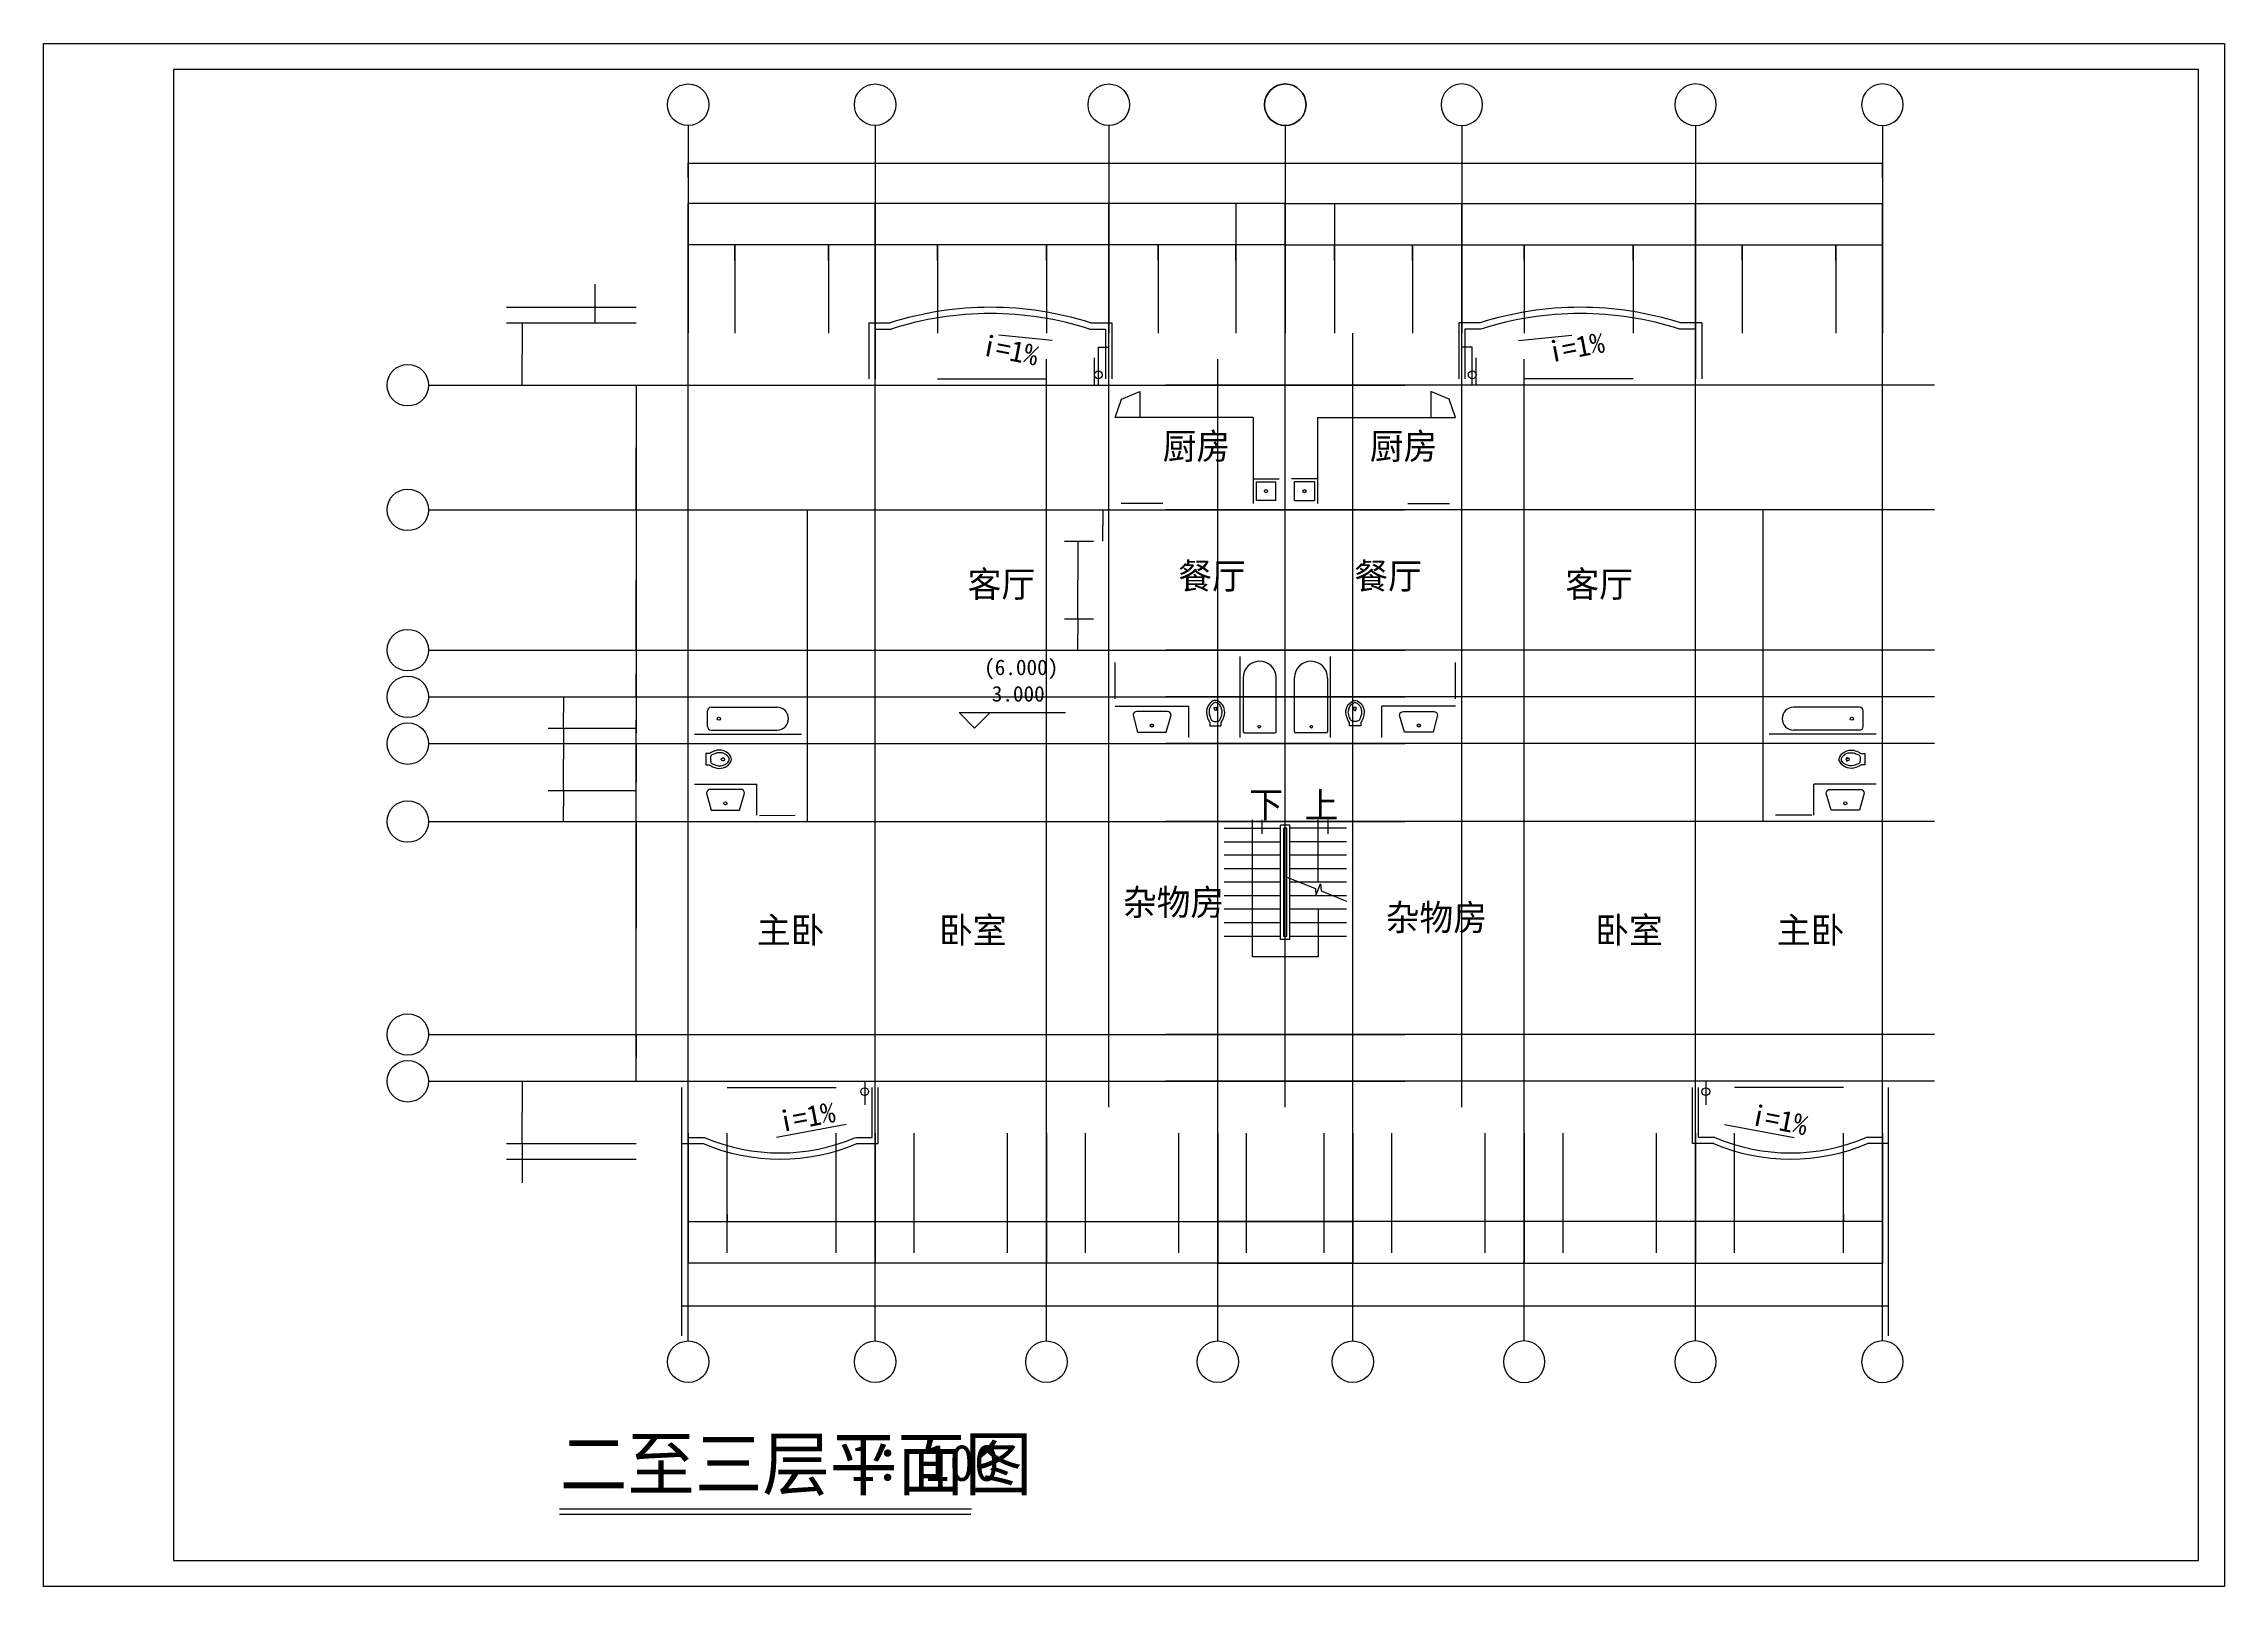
# Model space of a CAD drawing. Header units: metres. Extents: x 338339 to 1133840, y -479113 to 96125.
# Drawn here: x 429656 to 471656, y -183359 to -153659 of the extents above; entities that cross this region are included whole.
import ezdxf

# ---------------------------------------------------------------- set-up
doc = ezdxf.new("R2010")
doc.units = ezdxf.units.M
for name, color, linetype in [('AXIS', 3, 'Continuous'), ('DOTE', 1, 'Continuous'), ('PUB_DIM', 3, 'Continuous'), ('PUB_TEXT', 7, 'Continuous'), ('PUB_TITLE', 4, 'Continuous'), ('STAIR', 2, 'Continuous'), ('WALL', 9, 'Continuous'), ('ZZ-1', 7, 'Continuous')]:
    doc.layers.add(name, color=color, linetype=linetype)
doc.dimstyles.get("Standard").update_dxf_attribs({"dimtxt": 2.5, "dimasz": 2.5, "dimexe": 1.25, "dimexo": 0.625, "dimtad": 1, "dimcen": 2.5, "dimazin": 3, "dimtfac": 1, "dimtmove": 0, "dimatfit": 3})

# ---------------------------------------------------------------- blocks, each defined once
blk = doc.blocks.new('_AXISO')
blk.add_circle((0, 0), 0.5)
blk = doc.blocks.new('$PLAN$00000379')
for p, q in [((-574.82, 18.03), (-536.01, 18.03)), ((-571.79, 18.03), (-571.79, 18.03)), ((-536.01, -21.97), (-576.12, -21.44))]:
    blk.add_line(p, q)
for points in [[(-285, -110, -0.08), (-434.24, -171.11, -0.17), (-591.86, -152.05, -0.15), (-702.09, -45.51, -0.25), (-702.09, 45.51, -0.14), (-606.56, 144.46, -0.19), (-434.24, 171.11, -0.07), (-319.8, 127.98, 0.01), (-285, 110), (-220, 110), (-220, -110)], [(-306.93, -0.87, -0.07), (-317.35, -63.71, -0.22), (-336.99, -85.07, -0.02), (-436.05, -122.27, -0.16), (-533.25, -122.27, -0.08), (-606.18, -91.93, -0.19), (-665.8, -26.45, -0.25), (-657.73, 38.66, -0.08), (-606.18, 90.19, -0.08), (-556.07, 115.14, -0.09), (-476.99, 125.64, -0.07), (-415.74, 114.27, -0.02), (-371.35, 97.08, 0.02), (-336.99, 83.33, -0.16), (-323.76, 73, -0.17), (-307.53, 11.58)]]:
    blk.add_lwpolyline(points, format="xyb", close=True)
for centre, radius, start, end in [((-548.84, -2.59), 33.16, 100.05, 259.95), ((-536.01, -1.97), 20, 270, 90)]:
    blk.add_arc(centre, radius, start, end)
blk = doc.blocks.new('*D85')
for p, q in [((441950.11, -178235.03), (441950.11, -177960.03)), ((441950.36, -177960.03), (453567.61, -177960.03)), ((453572.61, -177960.03), (465189.86, -177960.03)), ((465190.11, -178235.03), (465190.11, -177960.03))]:
    blk.add_line(p, q)
at = {"layer": 'Defpoints'}
for p in [(441950.11, -177960.03), (441950.11, -178235.03), (465190.11, -178235.03)]:
    blk.add_point(p, dxfattribs=at)
at = {"layer": 'PUB_DIM', "insert": (453570.11, -177960.03), "char_height": 1, "attachment_point": 5}
blk.add_mtext('23240', dxfattribs=at)
blk = doc.blocks.new('*D86')
for p, q in [((442070.11, -156235.03), (442070.11, -155960.03)), ((442070.36, -155960.03), (453567.61, -155960.03)), ((453572.61, -155960.03), (465069.86, -155960.03)), ((465070.11, -156235.03), (465070.11, -155960.03))]:
    blk.add_line(p, q)
at = {"layer": 'Defpoints'}
for p in [(442070.11, -155960.03), (442070.11, -156235.03), (465070.11, -156235.03)]:
    blk.add_point(p, dxfattribs=at)
at = {"layer": 'PUB_DIM', "insert": (453570.11, -155960.03), "char_height": 1, "attachment_point": 5}
blk.add_mtext('23000', dxfattribs=at)
blk = doc.blocks.new('*D87')
for p, q in [((443868.11, -157535.03), (442969.86, -157535.03)), ((442970.11, -157835.03), (442970.11, -157535.03)), ((444770.36, -157535.03), (443872.11, -157535.03)), ((444770.11, -157835.03), (444770.11, -157535.03))]:
    blk.add_line(p, q)
at = {"layer": 'Defpoints'}
for p in [(442970.11, -157835.03), (444770.11, -157535.03), (444770.11, -157835.03)]:
    blk.add_point(p, dxfattribs=at)
at = {"layer": 'PUB_DIM', "insert": (443870.11, -157535.03), "char_height": 1, "attachment_point": 5}
blk.add_mtext('1800', dxfattribs=at)
blk = doc.blocks.new('*D88')
for p, q in [((442820.11, -176635.03), (442820.11, -176335.03)), ((442820.36, -176335.03), (443868.11, -176335.03)), ((443872.11, -176335.03), (444919.86, -176335.03)), ((444920.11, -176635.03), (444920.11, -176335.03))]:
    blk.add_line(p, q)
at = {"layer": 'Defpoints'}
for p in [(442820.11, -176335.03), (442820.11, -176635.03), (444920.11, -176635.03)]:
    blk.add_point(p, dxfattribs=at)
at = {"layer": 'PUB_DIM', "insert": (443870.11, -176335.03), "char_height": 1, "attachment_point": 5}
blk.add_mtext('2100', dxfattribs=at)
blk = doc.blocks.new('*D89')
for p, q in [((443868.11, -156735.03), (442069.86, -156735.03)), ((442070.11, -159235.03), (442070.11, -156735.03)), ((445670.36, -156735.03), (443872.11, -156735.03)), ((445670.11, -159235.03), (445670.11, -156735.03))]:
    blk.add_line(p, q)
at = {"layer": 'Defpoints'}
for p in [(445670.11, -156735.03), (442070.11, -159235.03), (445670.11, -159235.03)]:
    blk.add_point(p, dxfattribs=at)
at = {"layer": 'AXIS', "insert": (443870.11, -156735.03), "char_height": 1, "attachment_point": 5}
blk.add_mtext('3600', dxfattribs=at)
blk = doc.blocks.new('*D90')
for p, q in [((442070.11, -174635.03), (442070.11, -177135.03)), ((445670.11, -174635.03), (445670.11, -177135.03)), ((443868.11, -177135.03), (442069.86, -177135.03)), ((445670.36, -177135.03), (443872.11, -177135.03))]:
    blk.add_line(p, q)
at = {"layer": 'Defpoints'}
for p in [(442070.11, -174635.03), (445670.11, -174635.03), (445670.11, -177135.03)]:
    blk.add_point(p, dxfattribs=at)
at = {"layer": 'AXIS', "insert": (443870.11, -177135.03), "char_height": 1, "attachment_point": 5}
blk.add_mtext('3600', dxfattribs=at)
blk = doc.blocks.new('*D91')
for p, q in [((438870.11, -173635.03), (438870.11, -174235.03)), ((438869.86, -174235.03), (438869.61, -174235.03)), ((438870.11, -174835.03), (438870.11, -174235.03)), ((438870.11, -174235.03), (438870.11, -174235.03)), ((438870.36, -174235.03), (438870.61, -174235.03))]:
    blk.add_line(p, q)
at = {"layer": 'Defpoints'}
for p in [(438870.11, -173635.03), (438870.11, -174235.03), (438870.11, -174835.03)]:
    blk.add_point(p, dxfattribs=at)
at = {"layer": 'PUB_DIM', "insert": (438870.11, -174233.905), "char_height": 1, "attachment_point": 5}
blk.add_mtext('0', dxfattribs=at)
blk = doc.blocks.new('*D92')
for p, q in [((438870.11, -174835.03), (438870.11, -175588.92)), ((438870.11, -175135.03), (438870.11, -175588.92)), ((438869.86, -175588.92), (438869.61, -175588.92)), ((438870.11, -175588.92), (438870.11, -175588.92)), ((438870.36, -175588.92), (438870.61, -175588.92))]:
    blk.add_line(p, q)
at = {"layer": 'Defpoints'}
for p in [(438870.11, -174835.03), (438870.11, -175135.03), (438870.11, -175588.92)]:
    blk.add_point(p, dxfattribs=at)
at = {"layer": 'PUB_DIM', "insert": (438870.11, -175587.795), "char_height": 1, "attachment_point": 5}
blk.add_mtext('0', dxfattribs=at)
blk = doc.blocks.new('*D93')
for p, q in [((442070.11, -176197.6), (442070.11, -176335.03)), ((442070.36, -176335.03), (442443.61, -176335.03)), ((442446.61, -176335.03), (442819.86, -176335.03)), ((442820.11, -176197.6), (442820.11, -176335.03))]:
    blk.add_line(p, q)
at = {"layer": 'Defpoints'}
for p in [(442070.11, -176197.6), (442070.11, -176335.03), (442820.11, -176197.6)]:
    blk.add_point(p, dxfattribs=at)
at = {"layer": 'PUB_DIM', "insert": (442445.11, -176335.03), "char_height": 1, "attachment_point": 5}
blk.add_mtext('750', dxfattribs=at)
blk = doc.blocks.new('*D94')
for p, q in [((441070.11, -160235.03), (441070.11, -166935.03)), ((441069.86, -166935.03), (441069.61, -166935.03)), ((441070.11, -173635.03), (441070.11, -166935.03)), ((441070.11, -166935.03), (441070.11, -166935.03)), ((441070.36, -166935.03), (441070.61, -166935.03))]:
    blk.add_line(p, q)
at = {"layer": 'Defpoints'}
for p in [(441070.11, -160235.03), (441070.11, -166935.03), (441070.11, -173635.03)]:
    blk.add_point(p, dxfattribs=at)
at = {"layer": 'AXIS', "insert": (441070.11, -166933.905), "char_height": 1, "attachment_point": 5}
blk.add_mtext('0', dxfattribs=at)
blk = doc.blocks.new('*D95')
for p, q in [((441070.11, -165335.03), (441070.11, -165785.03)), ((441069.86, -165785.03), (441069.61, -165785.03)), ((441070.11, -166235.03), (441070.11, -165785.03)), ((441070.11, -165785.03), (441070.11, -165785.03)), ((441070.36, -165785.03), (441070.61, -165785.03))]:
    blk.add_line(p, q)
at = {"layer": 'Defpoints'}
for p in [(441070.11, -165335.03), (441070.11, -165785.03), (441070.11, -166235.03)]:
    blk.add_point(p, dxfattribs=at)
at = {"layer": 'AXIS', "insert": (441070.11, -165783.905), "char_height": 1, "attachment_point": 5}
blk.add_mtext('0', dxfattribs=at)
blk = doc.blocks.new('*D96')
for p, q in [((441070.11, -172735.03), (441070.11, -173185.03)), ((441069.86, -173185.03), (441069.61, -173185.03)), ((441070.11, -173635.03), (441070.11, -173185.03)), ((441070.11, -173185.03), (441070.11, -173185.03)), ((441070.36, -173185.03), (441070.61, -173185.03))]:
    blk.add_line(p, q)
at = {"layer": 'Defpoints'}
for p in [(441070.11, -172735.03), (441070.11, -173185.03), (441070.11, -173635.03)]:
    blk.add_point(p, dxfattribs=at)
at = {"layer": 'AXIS', "insert": (441070.11, -173183.905), "char_height": 1, "attachment_point": 5}
blk.add_mtext('0', dxfattribs=at)
blk = doc.blocks.new('*D97')
for p, q in [((441070.11, -168635.03), (441070.11, -170685.03)), ((441069.86, -170685.03), (441069.61, -170685.03)), ((441070.11, -172735.03), (441070.11, -170685.03)), ((441070.11, -170685.03), (441070.11, -170685.03)), ((441070.36, -170685.03), (441070.61, -170685.03))]:
    blk.add_line(p, q)
at = {"layer": 'Defpoints'}
for p in [(441070.11, -168635.03), (441070.11, -170685.03), (441070.11, -172735.03)]:
    blk.add_point(p, dxfattribs=at)
at = {"layer": 'AXIS', "insert": (441070.11, -170683.905), "char_height": 1, "attachment_point": 5}
blk.add_mtext('0', dxfattribs=at)
blk = doc.blocks.new('*D98')
for p, q in [((441070.11, -167135.03), (441070.11, -167885.03)), ((441069.86, -167885.03), (441069.61, -167885.03)), ((441070.11, -168635.03), (441070.11, -167885.03)), ((441070.11, -167885.03), (441070.11, -167885.03)), ((441070.36, -167885.03), (441070.61, -167885.03))]:
    blk.add_line(p, q)
at = {"layer": 'Defpoints'}
for p in [(441070.11, -167135.03), (441070.11, -167885.03), (441070.11, -168635.03)]:
    blk.add_point(p, dxfattribs=at)
at = {"layer": 'AXIS', "insert": (441070.11, -167883.905), "char_height": 1, "attachment_point": 5}
blk.add_mtext('0', dxfattribs=at)
blk = doc.blocks.new('*D99')
for p, q in [((441070.11, -166235.03), (441070.11, -166685.03)), ((441069.86, -166685.03), (441069.61, -166685.03)), ((441070.11, -167135.03), (441070.11, -166685.03)), ((441070.11, -166685.03), (441070.11, -166685.03)), ((441070.36, -166685.03), (441070.61, -166685.03))]:
    blk.add_line(p, q)
at = {"layer": 'Defpoints'}
for p in [(441070.11, -166235.03), (441070.11, -166685.03), (441070.11, -167135.03)]:
    blk.add_point(p, dxfattribs=at)
at = {"layer": 'AXIS', "insert": (441070.11, -166683.905), "char_height": 1, "attachment_point": 5}
blk.add_mtext('0', dxfattribs=at)
blk = doc.blocks.new('*D100')
for p, q in [((439670.11, -166835.03), (439670.11, -167435.03)), ((439669.86, -167435.03), (439669.61, -167435.03)), ((439670.11, -168035.03), (439670.11, -167435.03)), ((439670.11, -167435.03), (439670.11, -167435.03)), ((439670.36, -167435.03), (439670.61, -167435.03))]:
    blk.add_line(p, q)
at = {"layer": 'Defpoints'}
for p in [(439670.11, -166835.03), (439670.11, -167435.03), (439670.11, -168035.03)]:
    blk.add_point(p, dxfattribs=at)
at = {"layer": 'PUB_DIM', "insert": (439670.11, -167433.905), "char_height": 1, "attachment_point": 5}
blk.add_mtext('0', dxfattribs=at)
blk = doc.blocks.new('*D101')
for p, q in [((439669.86, -168340.28), (439669.61, -168340.28)), ((439670.11, -168035.03), (439670.11, -168340.28)), ((439670.11, -168635.03), (439670.11, -168340.28)), ((439670.11, -168340.28), (439670.11, -168340.28)), ((439670.36, -168340.28), (439670.61, -168340.28))]:
    blk.add_line(p, q)
at = {"layer": 'Defpoints'}
for p in [(439670.11, -168035.03), (439670.11, -168340.28), (439670.11, -168635.03)]:
    blk.add_point(p, dxfattribs=at)
at = {"layer": 'PUB_DIM', "insert": (439670.11, -168339.155), "char_height": 1, "attachment_point": 5}
blk.add_mtext('0', dxfattribs=at)
blk = doc.blocks.new('*D102')
for p, q in [((439670.11, -166235.03), (439670.11, -166541.27)), ((439669.86, -166541.27), (439669.61, -166541.27)), ((439670.11, -166835.03), (439670.11, -166541.27)), ((439670.11, -166541.27), (439670.11, -166541.27)), ((439670.36, -166541.27), (439670.61, -166541.27))]:
    blk.add_line(p, q)
at = {"layer": 'Defpoints'}
for p in [(439670.11, -166235.03), (439670.11, -166541.27), (439670.11, -166835.03)]:
    blk.add_point(p, dxfattribs=at)
at = {"layer": 'PUB_DIM', "insert": (439670.11, -166540.145), "char_height": 1, "attachment_point": 5}
blk.add_mtext('0', dxfattribs=at)
blk = doc.blocks.new('*D103')
for p, q in [((440278.59, -158291.6), (440278.34, -158291.6)), ((440278.84, -158735.03), (440278.84, -158291.6)), ((440278.84, -159035.03), (440278.84, -158291.6)), ((440278.84, -158291.6), (440278.84, -158291.6)), ((440279.09, -158291.6), (440279.34, -158291.6))]:
    blk.add_line(p, q)
at = {"layer": 'Defpoints'}
for p in [(440278.84, -158291.6), (440278.84, -158735.03), (440278.84, -159035.03)]:
    blk.add_point(p, dxfattribs=at)
at = {"layer": 'PUB_DIM', "insert": (440278.84, -158290.475), "char_height": 1, "attachment_point": 5}
blk.add_mtext('0', dxfattribs=at)
blk = doc.blocks.new('*D104')
for p, q in [((438870.11, -159035.03), (438870.11, -159635.03)), ((438869.86, -159635.03), (438869.61, -159635.03)), ((438870.11, -160235.03), (438870.11, -159635.03)), ((438870.11, -159635.03), (438870.11, -159635.03)), ((438870.36, -159635.03), (438870.61, -159635.03))]:
    blk.add_line(p, q)
at = {"layer": 'Defpoints'}
for p in [(438870.11, -159035.03), (438870.11, -159635.03), (438870.11, -160235.03)]:
    blk.add_point(p, dxfattribs=at)
at = {"layer": 'PUB_DIM', "insert": (438870.11, -159633.905), "char_height": 1, "attachment_point": 5}
blk.add_mtext('0', dxfattribs=at)
blk = doc.blocks.new('*D105')
for p, q in [((441070.11, -162635.03), (441070.11, -163985.03)), ((441069.86, -163985.03), (441069.61, -163985.03)), ((441070.11, -165335.03), (441070.11, -163985.03)), ((441070.11, -163985.03), (441070.11, -163985.03)), ((441070.36, -163985.03), (441070.61, -163985.03))]:
    blk.add_line(p, q)
at = {"layer": 'Defpoints'}
for p in [(441070.11, -162635.03), (441070.11, -163985.03), (441070.11, -165335.03)]:
    blk.add_point(p, dxfattribs=at)
at = {"layer": 'AXIS', "insert": (441070.11, -163983.905), "char_height": 1, "attachment_point": 5}
blk.add_mtext('0', dxfattribs=at)
blk = doc.blocks.new('*D106')
for p, q in [((441070.11, -160235.03), (441070.11, -161435.03)), ((441069.86, -161435.03), (441069.61, -161435.03)), ((441070.11, -162635.03), (441070.11, -161435.03)), ((441070.11, -161435.03), (441070.11, -161435.03)), ((441070.36, -161435.03), (441070.61, -161435.03))]:
    blk.add_line(p, q)
at = {"layer": 'Defpoints'}
for p in [(441070.11, -160235.03), (441070.11, -161435.03), (441070.11, -162635.03)]:
    blk.add_point(p, dxfattribs=at)
at = {"layer": 'AXIS', "insert": (441070.11, -161433.905), "char_height": 1, "attachment_point": 5}
blk.add_mtext('0', dxfattribs=at)
blk = doc.blocks.new('*D107')
for p, q in [((442518.61, -157535.03), (442069.86, -157535.03)), ((442070.11, -157835.03), (442070.11, -157535.03)), ((442970.36, -157535.03), (442521.61, -157535.03)), ((442970.11, -157835.03), (442970.11, -157535.03))]:
    blk.add_line(p, q)
at = {"layer": 'Defpoints'}
for p in [(442070.11, -157835.03), (442970.11, -157535.03), (442970.11, -157835.03)]:
    blk.add_point(p, dxfattribs=at)
at = {"layer": 'PUB_DIM', "insert": (442520.11, -157535.03), "char_height": 1, "attachment_point": 5}
blk.add_mtext('900', dxfattribs=at)
blk = doc.blocks.new('*D108')
for p, q in [((455243.61, -176335.03), (454869.86, -176335.03)), ((454870.11, -176635.03), (454870.11, -176335.03)), ((455620.36, -176335.03), (455246.61, -176335.03)), ((455620.11, -176635.03), (455620.11, -176335.03))]:
    blk.add_line(p, q)
at = {"layer": 'Defpoints'}
for p in [(455620.11, -176335.03), (454870.11, -176635.03), (455620.11, -176635.03)]:
    blk.add_point(p, dxfattribs=at)
at = {"layer": 'PUB_DIM', "insert": (455245.11, -176335.03), "char_height": 1, "attachment_point": 5}
blk.add_mtext('750', dxfattribs=at)
blk = doc.blocks.new('*D109')
for p, q in [((454870.11, -174635.03), (454870.11, -177135.03)), ((458170.11, -174635.03), (458170.11, -177135.03)), ((454870.36, -177135.03), (456518.11, -177135.03)), ((456522.11, -177135.03), (458169.86, -177135.03))]:
    blk.add_line(p, q)
at = {"layer": 'Defpoints'}
for p in [(454870.11, -174635.03), (458170.11, -174635.03), (454870.11, -177135.03)]:
    blk.add_point(p, dxfattribs=at)
at = {"layer": 'AXIS', "insert": (456520.11, -177135.03), "char_height": 1, "attachment_point": 5}
blk.add_mtext('3300', dxfattribs=at)
blk = doc.blocks.new('*D110')
for p, q in [((456518.11, -176335.03), (455619.86, -176335.03)), ((455620.11, -176635.03), (455620.11, -176335.03)), ((457420.36, -176335.03), (456522.11, -176335.03)), ((457420.11, -176635.03), (457420.11, -176335.03))]:
    blk.add_line(p, q)
at = {"layer": 'Defpoints'}
for p in [(457420.11, -176335.03), (455620.11, -176635.03), (457420.11, -176635.03)]:
    blk.add_point(p, dxfattribs=at)
at = {"layer": 'PUB_DIM', "insert": (456520.11, -176335.03), "char_height": 1, "attachment_point": 5}
blk.add_mtext('1800', dxfattribs=at)
blk = doc.blocks.new('*D111')
for p, q in [((449720.11, -176635.03), (449720.11, -176335.03)), ((449720.36, -176335.03), (450618.11, -176335.03)), ((450622.11, -176335.03), (451519.86, -176335.03)), ((451520.11, -176635.03), (451520.11, -176335.03))]:
    blk.add_line(p, q)
at = {"layer": 'Defpoints'}
for p in [(449720.11, -176335.03), (449720.11, -176635.03), (451520.11, -176635.03)]:
    blk.add_point(p, dxfattribs=at)
at = {"layer": 'PUB_DIM', "insert": (450620.11, -176335.03), "char_height": 1, "attachment_point": 5}
blk.add_mtext('1800', dxfattribs=at)
blk = doc.blocks.new('*D112')
for p, q in [((448970.11, -174635.03), (448970.11, -177135.03)), ((452270.11, -174635.03), (452270.11, -177135.03)), ((450618.11, -177135.03), (448969.86, -177135.03)), ((452270.36, -177135.03), (450622.11, -177135.03))]:
    blk.add_line(p, q)
at = {"layer": 'Defpoints'}
for p in [(448970.11, -174635.03), (452270.11, -174635.03), (452270.11, -177135.03)]:
    blk.add_point(p, dxfattribs=at)
at = {"layer": 'AXIS', "insert": (450620.11, -177135.03), "char_height": 1, "attachment_point": 5}
blk.add_mtext('3300', dxfattribs=at)
blk = doc.blocks.new('*D113')
for p, q in [((446420.11, -176635.03), (446420.11, -176335.03)), ((446420.36, -176335.03), (447318.11, -176335.03)), ((447322.11, -176335.03), (448219.86, -176335.03)), ((448220.11, -176635.03), (448220.11, -176335.03))]:
    blk.add_line(p, q)
at = {"layer": 'Defpoints'}
for p in [(446420.11, -176335.03), (446420.11, -176635.03), (448220.11, -176635.03)]:
    blk.add_point(p, dxfattribs=at)
at = {"layer": 'PUB_DIM', "insert": (447320.11, -176335.03), "char_height": 1, "attachment_point": 5}
blk.add_mtext('1800', dxfattribs=at)
blk = doc.blocks.new('*D114')
for p, q in [((445670.11, -174635.03), (445670.11, -177135.03)), ((448970.11, -174635.03), (448970.11, -177135.03)), ((447318.11, -177135.03), (445669.86, -177135.03)), ((448970.36, -177135.03), (447322.11, -177135.03))]:
    blk.add_line(p, q)
at = {"layer": 'Defpoints'}
for p in [(445670.11, -174635.03), (448970.11, -174635.03), (448970.11, -177135.03)]:
    blk.add_point(p, dxfattribs=at)
at = {"layer": 'AXIS', "insert": (447320.11, -177135.03), "char_height": 1, "attachment_point": 5}
blk.add_mtext('3300', dxfattribs=at)
blk = doc.blocks.new('*D115')
for p, q in [((445670.11, -176635.03), (445670.11, -176335.03)), ((445670.36, -176335.03), (446043.61, -176335.03)), ((446046.61, -176335.03), (446419.86, -176335.03)), ((446420.11, -176635.03), (446420.11, -176335.03))]:
    blk.add_line(p, q)
at = {"layer": 'Defpoints'}
for p in [(445670.11, -176335.03), (445670.11, -176635.03), (446420.11, -176635.03)]:
    blk.add_point(p, dxfattribs=at)
at = {"layer": 'PUB_DIM', "insert": (446045.11, -176335.03), "char_height": 1, "attachment_point": 5}
blk.add_mtext('750', dxfattribs=at)
blk = doc.blocks.new('*D116')
for p, q in [((444920.11, -176635.03), (444920.11, -176335.03)), ((444920.36, -176335.03), (445293.61, -176335.03)), ((445296.61, -176335.03), (445669.86, -176335.03)), ((445670.11, -176635.03), (445670.11, -176335.03))]:
    blk.add_line(p, q)
at = {"layer": 'Defpoints'}
for p in [(444920.11, -176335.03), (444920.11, -176635.03), (445670.11, -176635.03)]:
    blk.add_point(p, dxfattribs=at)
at = {"layer": 'PUB_DIM', "insert": (445295.11, -176335.03), "char_height": 1, "attachment_point": 5}
blk.add_mtext('750', dxfattribs=at)
blk = doc.blocks.new('*D117')
for p, q in [((448220.11, -176635.03), (448220.11, -176335.03)), ((448220.36, -176335.03), (448593.61, -176335.03)), ((448596.61, -176335.03), (448969.86, -176335.03)), ((448970.11, -176635.03), (448970.11, -176335.03))]:
    blk.add_line(p, q)
at = {"layer": 'Defpoints'}
for p in [(448220.11, -176335.03), (448220.11, -176635.03), (448970.11, -176635.03)]:
    blk.add_point(p, dxfattribs=at)
at = {"layer": 'PUB_DIM', "insert": (448595.11, -176335.03), "char_height": 1, "attachment_point": 5}
blk.add_mtext('750', dxfattribs=at)
blk = doc.blocks.new('*D118')
for p, q in [((448970.11, -176635.03), (448970.11, -176335.03)), ((448970.36, -176335.03), (449343.61, -176335.03)), ((449346.61, -176335.03), (449719.86, -176335.03)), ((449720.11, -176635.03), (449720.11, -176335.03))]:
    blk.add_line(p, q)
at = {"layer": 'Defpoints'}
for p in [(448970.11, -176335.03), (448970.11, -176635.03), (449720.11, -176635.03)]:
    blk.add_point(p, dxfattribs=at)
at = {"layer": 'PUB_DIM', "insert": (449345.11, -176335.03), "char_height": 1, "attachment_point": 5}
blk.add_mtext('750', dxfattribs=at)
blk = doc.blocks.new('*D119')
for p, q in [((452543.61, -176335.03), (452269.86, -176335.03)), ((452270.11, -176635.03), (452270.11, -176335.03)), ((452820.36, -176335.03), (452546.61, -176335.03)), ((452820.11, -176635.03), (452820.11, -176335.03))]:
    blk.add_line(p, q)
at = {"layer": 'Defpoints'}
for p in [(452820.11, -176335.03), (452270.11, -176635.03), (452820.11, -176635.03)]:
    blk.add_point(p, dxfattribs=at)
at = {"layer": 'PUB_DIM', "insert": (452545.11, -176335.03), "char_height": 1, "attachment_point": 5}
blk.add_mtext('550', dxfattribs=at)
blk = doc.blocks.new('*D120')
for p, q in [((452270.11, -174635.03), (452270.11, -177135.03)), ((454870.11, -174635.03), (454870.11, -177135.03)), ((452270.36, -177135.03), (453568.11, -177135.03)), ((453572.11, -177135.03), (454869.86, -177135.03))]:
    blk.add_line(p, q)
at = {"layer": 'Defpoints'}
for p in [(452270.11, -174635.03), (454870.11, -174635.03), (452270.11, -177135.03)]:
    blk.add_point(p, dxfattribs=at)
at = {"layer": 'AXIS', "insert": (453570.11, -177135.03), "char_height": 1, "attachment_point": 5}
blk.add_mtext('2600', dxfattribs=at)
blk = doc.blocks.new('*D121')
for p, q in [((453568.11, -176335.03), (452819.86, -176335.03)), ((452820.11, -176635.03), (452820.11, -176335.03)), ((454320.36, -176335.03), (453572.11, -176335.03)), ((454320.11, -176635.03), (454320.11, -176335.03))]:
    blk.add_line(p, q)
at = {"layer": 'Defpoints'}
for p in [(454320.11, -176335.03), (452820.11, -176635.03), (454320.11, -176635.03)]:
    blk.add_point(p, dxfattribs=at)
at = {"layer": 'PUB_DIM', "insert": (453570.11, -176335.03), "char_height": 1, "attachment_point": 5}
blk.add_mtext('1500', dxfattribs=at)
blk = doc.blocks.new('*D122')
for p, q in [((452820.11, -176635.03), (452820.11, -176335.03)), ((452820.36, -176335.03), (453568.11, -176335.03)), ((453572.11, -176335.03), (454319.86, -176335.03)), ((454320.11, -176635.03), (454320.11, -176335.03))]:
    blk.add_line(p, q)
at = {"layer": 'Defpoints'}
for p in [(452820.11, -176335.03), (452820.11, -176635.03), (454320.11, -176635.03)]:
    blk.add_point(p, dxfattribs=at)
at = {"layer": 'PUB_DIM', "insert": (453570.11, -176335.03), "char_height": 1, "attachment_point": 5}
blk.add_mtext('1500', dxfattribs=at)
blk = doc.blocks.new('*D123')
for p, q in [((452270.11, -176635.03), (452270.11, -176335.03)), ((452270.36, -176335.03), (452543.61, -176335.03)), ((452546.61, -176335.03), (452819.86, -176335.03)), ((452820.11, -176635.03), (452820.11, -176335.03))]:
    blk.add_line(p, q)
at = {"layer": 'Defpoints'}
for p in [(452270.11, -176335.03), (452270.11, -176635.03), (452820.11, -176635.03)]:
    blk.add_point(p, dxfattribs=at)
at = {"layer": 'PUB_DIM', "insert": (452545.11, -176335.03), "char_height": 1, "attachment_point": 5}
blk.add_mtext('550', dxfattribs=at)
blk = doc.blocks.new('*D124')
for p, q in [((452270.11, -174635.03), (452270.11, -177135.03)), ((454870.11, -174635.03), (454870.11, -177135.03)), ((453568.11, -177135.03), (452269.86, -177135.03)), ((454870.36, -177135.03), (453572.11, -177135.03))]:
    blk.add_line(p, q)
at = {"layer": 'Defpoints'}
for p in [(452270.11, -174635.03), (454870.11, -174635.03), (454870.11, -177135.03)]:
    blk.add_point(p, dxfattribs=at)
at = {"layer": 'AXIS', "insert": (453570.11, -177135.03), "char_height": 1, "attachment_point": 5}
blk.add_mtext('2600', dxfattribs=at)
blk = doc.blocks.new('*D125')
for p, q in [((451520.11, -176635.03), (451520.11, -176335.03)), ((451520.36, -176335.03), (451893.61, -176335.03)), ((451896.61, -176335.03), (452269.86, -176335.03)), ((452270.11, -176635.03), (452270.11, -176335.03))]:
    blk.add_line(p, q)
at = {"layer": 'Defpoints'}
for p in [(451520.11, -176335.03), (451520.11, -176635.03), (452270.11, -176635.03)]:
    blk.add_point(p, dxfattribs=at)
at = {"layer": 'PUB_DIM', "insert": (451895.11, -176335.03), "char_height": 1, "attachment_point": 5}
blk.add_mtext('750', dxfattribs=at)
blk = doc.blocks.new('*D126')
for p, q in [((454593.61, -176335.03), (454319.86, -176335.03)), ((454320.11, -176635.03), (454320.11, -176335.03)), ((454870.36, -176335.03), (454596.61, -176335.03)), ((454870.11, -176635.03), (454870.11, -176335.03))]:
    blk.add_line(p, q)
at = {"layer": 'Defpoints'}
for p in [(454870.11, -176335.03), (454320.11, -176635.03), (454870.11, -176635.03)]:
    blk.add_point(p, dxfattribs=at)
at = {"layer": 'PUB_DIM', "insert": (454595.11, -176335.03), "char_height": 1, "attachment_point": 5}
blk.add_mtext('550', dxfattribs=at)
blk = doc.blocks.new('*D127')
for p, q in [((454320.11, -176635.03), (454320.11, -176335.03)), ((454320.36, -176335.03), (454593.61, -176335.03)), ((454596.61, -176335.03), (454869.86, -176335.03)), ((454870.11, -176635.03), (454870.11, -176335.03))]:
    blk.add_line(p, q)
at = {"layer": 'Defpoints'}
for p in [(454320.11, -176335.03), (454320.11, -176635.03), (454870.11, -176635.03)]:
    blk.add_point(p, dxfattribs=at)
at = {"layer": 'PUB_DIM', "insert": (454595.11, -176335.03), "char_height": 1, "attachment_point": 5}
blk.add_mtext('550', dxfattribs=at)
blk = doc.blocks.new('*D128')
for p, q in [((461093.61, -176335.03), (460719.86, -176335.03)), ((460720.11, -176635.03), (460720.11, -176335.03)), ((461470.36, -176335.03), (461096.61, -176335.03)), ((461470.11, -176635.03), (461470.11, -176335.03))]:
    blk.add_line(p, q)
at = {"layer": 'Defpoints'}
for p in [(461470.11, -176335.03), (460720.11, -176635.03), (461470.11, -176635.03)]:
    blk.add_point(p, dxfattribs=at)
at = {"layer": 'PUB_DIM', "insert": (461095.11, -176335.03), "char_height": 1, "attachment_point": 5}
blk.add_mtext('750', dxfattribs=at)
blk = doc.blocks.new('*D129')
for p, q in [((458170.11, -174635.03), (458170.11, -177135.03)), ((461470.11, -174635.03), (461470.11, -177135.03)), ((458170.36, -177135.03), (459818.11, -177135.03)), ((459822.11, -177135.03), (461469.86, -177135.03))]:
    blk.add_line(p, q)
at = {"layer": 'Defpoints'}
for p in [(458170.11, -174635.03), (461470.11, -174635.03), (458170.11, -177135.03)]:
    blk.add_point(p, dxfattribs=at)
at = {"layer": 'AXIS', "insert": (459820.11, -177135.03), "char_height": 1, "attachment_point": 5}
blk.add_mtext('3300', dxfattribs=at)
blk = doc.blocks.new('*D130')
for p, q in [((458543.61, -176335.03), (458169.86, -176335.03)), ((458170.11, -176635.03), (458170.11, -176335.03)), ((458920.36, -176335.03), (458546.61, -176335.03)), ((458920.11, -176635.03), (458920.11, -176335.03))]:
    blk.add_line(p, q)
at = {"layer": 'Defpoints'}
for p in [(458920.11, -176335.03), (458170.11, -176635.03), (458920.11, -176635.03)]:
    blk.add_point(p, dxfattribs=at)
at = {"layer": 'PUB_DIM', "insert": (458545.11, -176335.03), "char_height": 1, "attachment_point": 5}
blk.add_mtext('750', dxfattribs=at)
blk = doc.blocks.new('*D131')
for p, q in [((457793.61, -176335.03), (457419.86, -176335.03)), ((457420.11, -176635.03), (457420.11, -176335.03)), ((458170.36, -176335.03), (457796.61, -176335.03)), ((458170.11, -176635.03), (458170.11, -176335.03))]:
    blk.add_line(p, q)
at = {"layer": 'Defpoints'}
for p in [(458170.11, -176335.03), (457420.11, -176635.03), (458170.11, -176635.03)]:
    blk.add_point(p, dxfattribs=at)
at = {"layer": 'PUB_DIM', "insert": (457795.11, -176335.03), "char_height": 1, "attachment_point": 5}
blk.add_mtext('750', dxfattribs=at)
blk = doc.blocks.new('*D132')
for p, q in [((459818.11, -176335.03), (458919.86, -176335.03)), ((458920.11, -176635.03), (458920.11, -176335.03)), ((460720.36, -176335.03), (459822.11, -176335.03)), ((460720.11, -176635.03), (460720.11, -176335.03))]:
    blk.add_line(p, q)
at = {"layer": 'Defpoints'}
for p in [(460720.11, -176335.03), (458920.11, -176635.03), (460720.11, -176635.03)]:
    blk.add_point(p, dxfattribs=at)
at = {"layer": 'PUB_DIM', "insert": (459820.11, -176335.03), "char_height": 1, "attachment_point": 5}
blk.add_mtext('1800', dxfattribs=at)
blk = doc.blocks.new('*D133')
for p, q in [((461470.11, -174635.03), (461470.11, -177135.03)), ((465070.11, -174635.03), (465070.11, -177135.03)), ((461470.36, -177135.03), (463268.11, -177135.03)), ((463272.11, -177135.03), (465069.86, -177135.03))]:
    blk.add_line(p, q)
at = {"layer": 'Defpoints'}
for p in [(461470.11, -174635.03), (465070.11, -174635.03), (461470.11, -177135.03)]:
    blk.add_point(p, dxfattribs=at)
at = {"layer": 'AXIS', "insert": (463270.11, -177135.03), "char_height": 1, "attachment_point": 5}
blk.add_mtext('3600', dxfattribs=at)
blk = doc.blocks.new('*D134')
for p, q in [((463268.11, -176335.03), (462219.86, -176335.03)), ((462220.11, -176635.03), (462220.11, -176335.03)), ((464320.36, -176335.03), (463272.11, -176335.03)), ((464320.11, -176635.03), (464320.11, -176335.03))]:
    blk.add_line(p, q)
at = {"layer": 'Defpoints'}
for p in [(464320.11, -176335.03), (462220.11, -176635.03), (464320.11, -176635.03)]:
    blk.add_point(p, dxfattribs=at)
at = {"layer": 'PUB_DIM', "insert": (463270.11, -176335.03), "char_height": 1, "attachment_point": 5}
blk.add_mtext('2100', dxfattribs=at)
blk = doc.blocks.new('*D135')
for p, q in [((461843.61, -176335.03), (461469.86, -176335.03)), ((461470.11, -176635.03), (461470.11, -176335.03)), ((462220.36, -176335.03), (461846.61, -176335.03)), ((462220.11, -176635.03), (462220.11, -176335.03))]:
    blk.add_line(p, q)
at = {"layer": 'Defpoints'}
for p in [(462220.11, -176335.03), (461470.11, -176635.03), (462220.11, -176635.03)]:
    blk.add_point(p, dxfattribs=at)
at = {"layer": 'PUB_DIM', "insert": (461845.11, -176335.03), "char_height": 1, "attachment_point": 5}
blk.add_mtext('750', dxfattribs=at)
blk = doc.blocks.new('*D136')
for p, q in [((464693.61, -176335.03), (464319.86, -176335.03)), ((464320.11, -176197.6), (464320.11, -176335.03)), ((465070.36, -176335.03), (464696.61, -176335.03)), ((465070.11, -176197.6), (465070.11, -176335.03))]:
    blk.add_line(p, q)
at = {"layer": 'Defpoints'}
for p in [(464320.11, -176197.6), (465070.11, -176197.6), (465070.11, -176335.03)]:
    blk.add_point(p, dxfattribs=at)
at = {"layer": 'PUB_DIM', "insert": (464695.11, -176335.03), "char_height": 1, "attachment_point": 5}
blk.add_mtext('750', dxfattribs=at)
blk = doc.blocks.new('*D137')
for p, q in [((453570.11, -159235.03), (453570.11, -156735.03)), ((453570.36, -156735.03), (455268.11, -156735.03)), ((455272.11, -156735.03), (456969.86, -156735.03)), ((456970.11, -159235.03), (456970.11, -156735.03))]:
    blk.add_line(p, q)
at = {"layer": 'Defpoints'}
for p in [(453570.11, -156735.03), (453570.11, -159235.03), (456970.11, -159235.03)]:
    blk.add_point(p, dxfattribs=at)
at = {"layer": 'AXIS', "insert": (455270.11, -156735.03), "char_height": 1, "attachment_point": 5}
blk.add_mtext('3400', dxfattribs=at)
blk = doc.blocks.new('*D138')
for p, q in [((456970.11, -159235.03), (456970.11, -156735.03)), ((456970.36, -156735.03), (459218.11, -156735.03)), ((459222.11, -156735.03), (461469.86, -156735.03)), ((461470.11, -159235.03), (461470.11, -156735.03))]:
    blk.add_line(p, q)
at = {"layer": 'Defpoints'}
for p in [(456970.11, -156735.03), (456970.11, -159235.03), (461470.11, -159235.03)]:
    blk.add_point(p, dxfattribs=at)
at = {"layer": 'AXIS', "insert": (459220.11, -156735.03), "char_height": 1, "attachment_point": 5}
blk.add_mtext('4500', dxfattribs=at)
blk = doc.blocks.new('*D139')
for p, q in [((453570.11, -156740.47), (453570.11, -157535.03)), ((454520.11, -156740.47), (454520.11, -157535.03)), ((453570.36, -157535.03), (454043.61, -157535.03)), ((454046.61, -157535.03), (454519.86, -157535.03))]:
    blk.add_line(p, q)
at = {"layer": 'Defpoints'}
for p in [(453570.11, -156740.47), (454520.11, -156740.47), (453570.11, -157535.03)]:
    blk.add_point(p, dxfattribs=at)
at = {"layer": 'PUB_DIM', "insert": (454045.11, -157535.03), "char_height": 1, "attachment_point": 5}
blk.add_mtext('950', dxfattribs=at)
blk = doc.blocks.new('*D140')
for p, q in [((461470.11, -159235.03), (461470.11, -156735.03)), ((461470.36, -156735.03), (463268.11, -156735.03)), ((463272.11, -156735.03), (465069.86, -156735.03)), ((465070.11, -159235.03), (465070.11, -156735.03))]:
    blk.add_line(p, q)
at = {"layer": 'Defpoints'}
for p in [(461470.11, -156735.03), (461470.11, -159235.03), (465070.11, -159235.03)]:
    blk.add_point(p, dxfattribs=at)
at = {"layer": 'AXIS', "insert": (463270.11, -156735.03), "char_height": 1, "attachment_point": 5}
blk.add_mtext('3600', dxfattribs=at)
blk = doc.blocks.new('*D141')
for p, q in [((452620.11, -156740.47), (452620.11, -157535.03)), ((453570.11, -156740.47), (453570.11, -157535.03)), ((453093.61, -157535.03), (452619.86, -157535.03)), ((453570.36, -157535.03), (453096.61, -157535.03))]:
    blk.add_line(p, q)
at = {"layer": 'Defpoints'}
for p in [(452620.11, -156740.47), (453570.11, -156740.47), (453570.11, -157535.03)]:
    blk.add_point(p, dxfattribs=at)
at = {"layer": 'PUB_DIM', "insert": (453095.11, -157535.03), "char_height": 1, "attachment_point": 5}
blk.add_mtext('950', dxfattribs=at)
blk = doc.blocks.new('*D142')
for p, q in [((447918.11, -156735.03), (445669.86, -156735.03)), ((445670.11, -159235.03), (445670.11, -156735.03)), ((450170.36, -156735.03), (447922.11, -156735.03)), ((450170.11, -159235.03), (450170.11, -156735.03))]:
    blk.add_line(p, q)
at = {"layer": 'Defpoints'}
for p in [(450170.11, -156735.03), (445670.11, -159235.03), (450170.11, -159235.03)]:
    blk.add_point(p, dxfattribs=at)
at = {"layer": 'AXIS', "insert": (447920.11, -156735.03), "char_height": 1, "attachment_point": 5}
blk.add_mtext('4500', dxfattribs=at)
blk = doc.blocks.new('*D143')
for p, q in [((451868.11, -156735.03), (450169.86, -156735.03)), ((450170.11, -159235.03), (450170.11, -156735.03)), ((453570.36, -156735.03), (451872.11, -156735.03)), ((453570.11, -159235.03), (453570.11, -156735.03))]:
    blk.add_line(p, q)
at = {"layer": 'Defpoints'}
for p in [(453570.11, -156735.03), (450170.11, -159235.03), (453570.11, -159235.03)]:
    blk.add_point(p, dxfattribs=at)
at = {"layer": 'AXIS', "insert": (451870.11, -156735.03), "char_height": 1, "attachment_point": 5}
blk.add_mtext('3400', dxfattribs=at)
blk = doc.blocks.new('*D144')
for p, q in [((454520.11, -157835.03), (454520.11, -157535.03)), ((454520.36, -157535.03), (455268.11, -157535.03)), ((455272.11, -157535.03), (456019.86, -157535.03)), ((456020.11, -157835.03), (456020.11, -157535.03))]:
    blk.add_line(p, q)
at = {"layer": 'Defpoints'}
for p in [(454520.11, -157535.03), (454520.11, -157835.03), (456020.11, -157835.03)]:
    blk.add_point(p, dxfattribs=at)
at = {"layer": 'PUB_DIM', "insert": (455270.11, -157535.03), "char_height": 1, "attachment_point": 5}
blk.add_mtext('1500', dxfattribs=at)
blk = doc.blocks.new('*D145')
for p, q in [((449568.11, -157535.03), (448969.86, -157535.03)), ((448970.11, -157835.03), (448970.11, -157535.03)), ((450170.36, -157535.03), (449572.11, -157535.03)), ((450170.11, -157835.03), (450170.11, -157535.03))]:
    blk.add_line(p, q)
at = {"layer": 'Defpoints'}
for p in [(448970.11, -157835.03), (450170.11, -157535.03), (450170.11, -157835.03)]:
    blk.add_point(p, dxfattribs=at)
at = {"layer": 'PUB_DIM', "insert": (449570.11, -157535.03), "char_height": 1, "attachment_point": 5}
blk.add_mtext('1200', dxfattribs=at)
blk = doc.blocks.new('*D146')
for p, q in [((447918.11, -157535.03), (446869.86, -157535.03)), ((446870.11, -157835.03), (446870.11, -157535.03)), ((448970.36, -157535.03), (447922.11, -157535.03)), ((448970.11, -157835.03), (448970.11, -157535.03))]:
    blk.add_line(p, q)
at = {"layer": 'Defpoints'}
for p in [(446870.11, -157835.03), (448970.11, -157535.03), (448970.11, -157835.03)]:
    blk.add_point(p, dxfattribs=at)
at = {"layer": 'PUB_DIM', "insert": (447920.11, -157535.03), "char_height": 1, "attachment_point": 5}
blk.add_mtext('2100', dxfattribs=at)
blk = doc.blocks.new('*D147')
for p, q in [((445218.61, -157535.03), (444769.86, -157535.03)), ((444770.11, -157835.03), (444770.11, -157535.03)), ((445670.36, -157535.03), (445221.61, -157535.03)), ((445670.11, -157835.03), (445670.11, -157535.03))]:
    blk.add_line(p, q)
at = {"layer": 'Defpoints'}
for p in [(444770.11, -157835.03), (445670.11, -157535.03), (445670.11, -157835.03)]:
    blk.add_point(p, dxfattribs=at)
at = {"layer": 'PUB_DIM', "insert": (445220.11, -157535.03), "char_height": 1, "attachment_point": 5}
blk.add_mtext('900', dxfattribs=at)
blk = doc.blocks.new('*D148')
for p, q in [((446268.11, -157535.03), (445669.86, -157535.03)), ((445670.11, -157835.03), (445670.11, -157535.03)), ((446870.36, -157535.03), (446272.11, -157535.03)), ((446870.11, -157835.03), (446870.11, -157535.03))]:
    blk.add_line(p, q)
at = {"layer": 'Defpoints'}
for p in [(445670.11, -157835.03), (446870.11, -157535.03), (446870.11, -157835.03)]:
    blk.add_point(p, dxfattribs=at)
at = {"layer": 'PUB_DIM', "insert": (446270.11, -157535.03), "char_height": 1, "attachment_point": 5}
blk.add_mtext('1200', dxfattribs=at)
blk = doc.blocks.new('*D149')
for p, q in [((451868.11, -157535.03), (451119.86, -157535.03)), ((451120.11, -157835.03), (451120.11, -157535.03)), ((452620.36, -157535.03), (451872.11, -157535.03)), ((452620.11, -157835.03), (452620.11, -157535.03))]:
    blk.add_line(p, q)
at = {"layer": 'Defpoints'}
for p in [(451120.11, -157835.03), (452620.11, -157535.03), (452620.11, -157835.03)]:
    blk.add_point(p, dxfattribs=at)
at = {"layer": 'PUB_DIM', "insert": (451870.11, -157535.03), "char_height": 1, "attachment_point": 5}
blk.add_mtext('1500', dxfattribs=at)
blk = doc.blocks.new('*D150')
for p, q in [((450643.61, -157535.03), (450169.86, -157535.03)), ((450170.11, -157835.03), (450170.11, -157535.03)), ((451120.36, -157535.03), (450646.61, -157535.03)), ((451120.11, -157835.03), (451120.11, -157535.03))]:
    blk.add_line(p, q)
at = {"layer": 'Defpoints'}
for p in [(450170.11, -157835.03), (451120.11, -157535.03), (451120.11, -157835.03)]:
    blk.add_point(p, dxfattribs=at)
at = {"layer": 'PUB_DIM', "insert": (450645.11, -157535.03), "char_height": 1, "attachment_point": 5}
blk.add_mtext('950', dxfattribs=at)
blk = doc.blocks.new('*D151')
for p, q in [((460270.11, -157835.03), (460270.11, -157535.03)), ((460270.36, -157535.03), (460868.11, -157535.03)), ((460872.11, -157535.03), (461469.86, -157535.03)), ((461470.11, -157835.03), (461470.11, -157535.03))]:
    blk.add_line(p, q)
at = {"layer": 'Defpoints'}
for p in [(460270.11, -157535.03), (460270.11, -157835.03), (461470.11, -157835.03)]:
    blk.add_point(p, dxfattribs=at)
at = {"layer": 'PUB_DIM', "insert": (460870.11, -157535.03), "char_height": 1, "attachment_point": 5}
blk.add_mtext('1200', dxfattribs=at)
blk = doc.blocks.new('*D152')
for p, q in [((458170.11, -157835.03), (458170.11, -157535.03)), ((458170.36, -157535.03), (459218.11, -157535.03)), ((459222.11, -157535.03), (460269.86, -157535.03)), ((460270.11, -157835.03), (460270.11, -157535.03))]:
    blk.add_line(p, q)
at = {"layer": 'Defpoints'}
for p in [(458170.11, -157535.03), (458170.11, -157835.03), (460270.11, -157835.03)]:
    blk.add_point(p, dxfattribs=at)
at = {"layer": 'PUB_DIM', "insert": (459220.11, -157535.03), "char_height": 1, "attachment_point": 5}
blk.add_mtext('2100', dxfattribs=at)
blk = doc.blocks.new('*D153')
for p, q in [((456020.11, -157835.03), (456020.11, -157535.03)), ((456020.36, -157535.03), (456493.61, -157535.03)), ((456496.61, -157535.03), (456969.86, -157535.03)), ((456970.11, -157835.03), (456970.11, -157535.03))]:
    blk.add_line(p, q)
at = {"layer": 'Defpoints'}
for p in [(456020.11, -157535.03), (456020.11, -157835.03), (456970.11, -157835.03)]:
    blk.add_point(p, dxfattribs=at)
at = {"layer": 'PUB_DIM', "insert": (456495.11, -157535.03), "char_height": 1, "attachment_point": 5}
blk.add_mtext('950', dxfattribs=at)
blk = doc.blocks.new('*D154')
for p, q in [((456970.11, -157835.03), (456970.11, -157535.03)), ((456970.36, -157535.03), (457568.11, -157535.03)), ((457572.11, -157535.03), (458169.86, -157535.03)), ((458170.11, -157835.03), (458170.11, -157535.03))]:
    blk.add_line(p, q)
at = {"layer": 'Defpoints'}
for p in [(456970.11, -157535.03), (456970.11, -157835.03), (458170.11, -157835.03)]:
    blk.add_point(p, dxfattribs=at)
at = {"layer": 'PUB_DIM', "insert": (457570.11, -157535.03), "char_height": 1, "attachment_point": 5}
blk.add_mtext('1200', dxfattribs=at)
blk = doc.blocks.new('*D155')
for p, q in [((464170.11, -157835.03), (464170.11, -157535.03)), ((464170.36, -157535.03), (464618.61, -157535.03)), ((464621.61, -157535.03), (465069.86, -157535.03)), ((465070.11, -157835.03), (465070.11, -157535.03))]:
    blk.add_line(p, q)
at = {"layer": 'Defpoints'}
for p in [(464170.11, -157535.03), (464170.11, -157835.03), (465070.11, -157835.03)]:
    blk.add_point(p, dxfattribs=at)
at = {"layer": 'PUB_DIM', "insert": (464620.11, -157535.03), "char_height": 1, "attachment_point": 5}
blk.add_mtext('900', dxfattribs=at)
blk = doc.blocks.new('*D156')
for p, q in [((462370.11, -157835.03), (462370.11, -157535.03)), ((462370.36, -157535.03), (463268.11, -157535.03)), ((463272.11, -157535.03), (464169.86, -157535.03)), ((464170.11, -157835.03), (464170.11, -157535.03))]:
    blk.add_line(p, q)
at = {"layer": 'Defpoints'}
for p in [(462370.11, -157535.03), (462370.11, -157835.03), (464170.11, -157835.03)]:
    blk.add_point(p, dxfattribs=at)
at = {"layer": 'PUB_DIM', "insert": (463270.11, -157535.03), "char_height": 1, "attachment_point": 5}
blk.add_mtext('1800', dxfattribs=at)
blk = doc.blocks.new('*D157')
for p, q in [((461470.11, -157835.03), (461470.11, -157535.03)), ((461470.36, -157535.03), (461918.61, -157535.03)), ((461921.61, -157535.03), (462369.86, -157535.03)), ((462370.11, -157835.03), (462370.11, -157535.03))]:
    blk.add_line(p, q)
at = {"layer": 'Defpoints'}
for p in [(461470.11, -157535.03), (461470.11, -157835.03), (462370.11, -157835.03)]:
    blk.add_point(p, dxfattribs=at)
at = {"layer": 'PUB_DIM', "insert": (461920.11, -157535.03), "char_height": 1, "attachment_point": 5}
blk.add_mtext('900', dxfattribs=at)
blk = doc.blocks.new('*D158')
for p, q in [((449894.86, -159706.38), (449894.61, -159706.38)), ((449895.11, -160235.03), (449895.11, -159706.38)), ((449895.11, -160035.03), (449895.11, -159706.38)), ((449895.11, -159706.38), (449895.11, -159706.38)), ((449895.36, -159706.38), (449895.61, -159706.38))]:
    blk.add_line(p, q)
at = {"layer": 'Defpoints'}
for p in [(449895.11, -159706.38), (449895.11, -160035.03), (449895.11, -160235.03)]:
    blk.add_point(p, dxfattribs=at)
at = {"layer": 'PUB_DIM', "insert": (449895.11, -159705.255), "char_height": 1, "attachment_point": 5}
blk.add_mtext('0', dxfattribs=at)
blk = doc.blocks.new('*D159')
for p, q in [((449970.11, -160235.03), (449970.11, -159501.56)), ((449970.36, -159501.56), (450068.61, -159501.56)), ((450071.61, -159501.56), (450169.86, -159501.56)), ((450170.11, -160235.03), (450170.11, -159501.56))]:
    blk.add_line(p, q)
at = {"layer": 'Defpoints'}
for p in [(449970.11, -159501.56), (449970.11, -160235.03), (450170.11, -160235.03)]:
    blk.add_point(p, dxfattribs=at)
at = {"layer": 'PUB_DIM', "insert": (450070.11, -159501.56), "char_height": 1, "attachment_point": 5}
blk.add_mtext('200', dxfattribs=at)
blk = doc.blocks.new('*D160')
for p, q in [((457068.61, -159501.56), (456969.86, -159501.56)), ((456970.11, -160235.03), (456970.11, -159501.56)), ((457170.36, -159501.56), (457071.61, -159501.56)), ((457170.11, -160235.03), (457170.11, -159501.56))]:
    blk.add_line(p, q)
at = {"layer": 'Defpoints'}
for p in [(457170.11, -159501.56), (456970.11, -160235.03), (457170.11, -160235.03)]:
    blk.add_point(p, dxfattribs=at)
at = {"layer": 'PUB_DIM', "insert": (457070.11, -159501.56), "char_height": 1, "attachment_point": 5}
blk.add_mtext('200', dxfattribs=at)
blk = doc.blocks.new('*D161')
for p, q in [((457244.86, -159706.38), (457244.61, -159706.38)), ((457245.11, -160235.03), (457245.11, -159706.38)), ((457245.11, -160035.03), (457245.11, -159706.38)), ((457245.11, -159706.38), (457245.11, -159706.38)), ((457245.36, -159706.38), (457245.61, -159706.38))]:
    blk.add_line(p, q)
at = {"layer": 'Defpoints'}
for p in [(457245.11, -159706.38), (457245.11, -160035.03), (457245.11, -160235.03)]:
    blk.add_point(p, dxfattribs=at)
at = {"layer": 'PUB_DIM', "insert": (457245.11, -159705.255), "char_height": 1, "attachment_point": 5}
blk.add_mtext('0', dxfattribs=at)
blk = doc.blocks.new('*D162')
for p, q in [((445470.11, -173635.03), (445470.11, -174065.37)), ((445470.11, -173835.03), (445470.11, -174065.37)), ((445469.86, -174065.37), (445469.61, -174065.37)), ((445470.11, -174065.37), (445470.11, -174065.37)), ((445470.36, -174065.37), (445470.61, -174065.37))]:
    blk.add_line(p, q)
at = {"layer": 'Defpoints'}
for p in [(445470.11, -173635.03), (445470.11, -173835.03), (445470.11, -174065.37)]:
    blk.add_point(p, dxfattribs=at)
at = {"layer": 'PUB_DIM', "insert": (445470.11, -174064.245), "char_height": 1, "attachment_point": 5}
blk.add_mtext('0', dxfattribs=at)
blk = doc.blocks.new('*D163')
for p, q in [((445470.11, -173635.03), (445470.11, -174087.63)), ((445470.11, -173835.03), (445470.11, -174087.63)), ((445469.86, -174087.63), (445469.61, -174087.63)), ((445470.11, -174087.63), (445470.11, -174087.63)), ((445470.36, -174087.63), (445470.61, -174087.63))]:
    blk.add_line(p, q)
at = {"layer": 'Defpoints'}
for p in [(445470.11, -173635.03), (445470.11, -173835.03), (445470.11, -174087.63)]:
    blk.add_point(p, dxfattribs=at)
at = {"layer": 'PUB_DIM', "insert": (445470.11, -174086.505), "char_height": 1, "attachment_point": 5}
blk.add_mtext('0', dxfattribs=at)
blk = doc.blocks.new('*D164')
for p, q in [((461670.11, -173635.03), (461670.11, -174065.37)), ((461670.11, -173835.03), (461670.11, -174065.37)), ((461669.86, -174065.37), (461669.61, -174065.37)), ((461670.11, -174065.37), (461670.11, -174065.37)), ((461670.36, -174065.37), (461670.61, -174065.37))]:
    blk.add_line(p, q)
at = {"layer": 'Defpoints'}
for p in [(461670.11, -173635.03), (461670.11, -173835.03), (461670.11, -174065.37)]:
    blk.add_point(p, dxfattribs=at)
at = {"layer": 'PUB_DIM', "insert": (461670.11, -174064.245), "char_height": 1, "attachment_point": 5}
blk.add_mtext('0', dxfattribs=at)
blk = doc.blocks.new('*D165')
for p, q in [((461670.11, -173635.03), (461670.11, -174087.63)), ((461670.11, -173835.03), (461670.11, -174087.63)), ((461669.86, -174087.63), (461669.61, -174087.63)), ((461670.11, -174087.63), (461670.11, -174087.63)), ((461670.36, -174087.63), (461670.61, -174087.63))]:
    blk.add_line(p, q)
at = {"layer": 'Defpoints'}
for p in [(461670.11, -173635.03), (461670.11, -173835.03), (461670.11, -174087.63)]:
    blk.add_point(p, dxfattribs=at)
at = {"layer": 'PUB_DIM', "insert": (461670.11, -174086.505), "char_height": 1, "attachment_point": 5}
blk.add_mtext('0', dxfattribs=at)
blk = doc.blocks.new('*D166')
for p, q in [((450056.87, -162935.03), (450056.62, -162935.03)), ((450057.12, -162635.03), (450057.12, -162935.03)), ((450057.12, -163235.03), (450057.12, -162935.03)), ((450057.12, -162935.03), (450057.12, -162935.03)), ((450057.37, -162935.03), (450057.62, -162935.03))]:
    blk.add_line(p, q)
at = {"layer": 'Defpoints'}
for p in [(450057.12, -162635.03), (450057.12, -162935.03), (450057.12, -163235.03)]:
    blk.add_point(p, dxfattribs=at)
at = {"layer": 'PUB_DIM', "insert": (450057.12, -162933.905), "char_height": 1, "attachment_point": 5}
blk.add_mtext('0', dxfattribs=at)
blk = doc.blocks.new('*D167')
for p, q in [((449575.83, -163235.03), (449575.83, -163985.03)), ((449575.58, -163985.03), (449575.33, -163985.03)), ((449575.83, -164735.03), (449575.83, -163985.03)), ((449575.83, -163985.03), (449575.83, -163985.03)), ((449576.08, -163985.03), (449576.33, -163985.03))]:
    blk.add_line(p, q)
at = {"layer": 'Defpoints'}
for p in [(449575.83, -163235.03), (449575.83, -163985.03), (449575.83, -164735.03)]:
    blk.add_point(p, dxfattribs=at)
at = {"layer": 'PUB_DIM', "insert": (449575.83, -163983.905), "char_height": 1, "attachment_point": 5}
blk.add_mtext('0', dxfattribs=at)
blk = doc.blocks.new('*D168')
for p, q in [((449575.58, -165035.03), (449575.33, -165035.03)), ((449575.83, -164735.03), (449575.83, -165035.03)), ((449575.83, -165335.03), (449575.83, -165035.03)), ((449575.83, -165035.03), (449575.83, -165035.03)), ((449576.08, -165035.03), (449576.33, -165035.03))]:
    blk.add_line(p, q)
at = {"layer": 'Defpoints'}
for p in [(449575.83, -164735.03), (449575.83, -165035.03), (449575.83, -165335.03)]:
    blk.add_point(p, dxfattribs=at)
at = {"layer": 'PUB_DIM', "insert": (449575.83, -165033.905), "char_height": 1, "attachment_point": 5}
blk.add_mtext('0', dxfattribs=at)

msp = doc.modelspace()

# ---------------------------------------------------------------- linework, layer by layer
for p, q in [((445550.11, -159035.03), (445550.11, -160115.03)), ((445550.11, -159035.03), (445960.11, -159035.03)), ((445670.11, -159155.03), (445670.11, -160115.03)), ((445670.11, -159155.03), (445978.86, -159155.03)), ((449801.37, -159155.03), (450110.11, -159155.03)), ((449820.11, -159035.03), (450230.11, -159035.03)), ((449820.11, -159035.03), (450230.11, -159035.03)), ((450110.11, -159155.03), (450110.11, -160115.03)), ((450230.11, -159035.03), (450230.11, -160115.03)), ((456910.11, -159035.03), (456910.11, -160115.03)), ((457320.11, -159035.03), (456910.11, -159035.03)), ((457320.11, -159035.03), (456910.11, -159035.03)), ((457030.11, -159155.03), (457030.11, -160115.03)), ((457338.86, -159155.03), (457030.11, -159155.03)), ((461470.11, -159155.03), (461161.37, -159155.03)), ((461590.11, -159035.03), (461180.11, -159035.03)), ((461470.11, -159155.03), (461470.11, -160115.03)), ((461590.11, -159035.03), (461590.11, -160115.03)), ((446870.11, -160115.03), (448970.11, -160115.03)), ((450414.98, -160500.63), (450770.11, -160355.03)), ((456725.25, -160500.63), (456370.11, -160355.03)), ((460270.11, -160115.03), (458170.11, -160115.03)), ((450290.11, -160855.03), (450414.98, -160500.63)), ((452950.11, -160855.03), (450770.11, -160855.03)), ((452950.11, -160855.03), (452950.11, -162515.03)), ((454190.11, -160855.03), (454190.11, -162515.03)), ((454190.11, -160855.03), (456370.11, -160855.03)), ((456850.11, -160855.03), (456725.25, -160500.63)), ((452950.11, -162035.03), (453450.11, -162035.03)), ((453010.11, -162095.03), (453390.11, -162095.03)), ((453010.11, -162095.03), (453010.11, -162455.03)), ((453390.11, -162455.03), (453390.11, -162095.03)), ((454190.11, -162035.03), (453690.11, -162035.03)), ((453750.11, -162455.03), (453750.11, -162095.03)), ((454130.11, -162095.03), (453750.11, -162095.03)), ((454130.11, -162095.03), (454130.11, -162455.03)), ((451210.11, -162515.03), (450410.11, -162515.03)), ((453390.11, -162455.03), (453010.11, -162455.03)), ((453750.11, -162455.03), (454130.11, -162455.03)), ((455930.11, -162515.03), (456730.11, -162515.03)), ((449318.07, -162635.03), (449876.68, -162635.03)), ((449318.07, -163235.03), (449876.68, -163235.03)), ((449318.07, -164735.03), (449876.68, -164735.03)), ((449318.07, -165335.03), (449876.68, -165335.03)), ((452700.11, -167015.03), (452700.11, -165455.03)), ((454440.11, -167015.03), (454440.11, -165455.03)), ((450290.11, -166275.03), (450290.11, -165575.03)), ((452756.49, -165872.12), (452756.6, -166899.64)), ((453393.66, -166899.93), (453393.74, -165860.45)), ((453746.57, -166899.93), (453746.49, -165860.45)), ((454383.73, -165872.12), (454383.63, -166899.64)), ((456850.11, -166275.03), (456850.11, -165575.03)), ((442440.11, -166805.03), (442440.11, -166505.03)), ((442510.11, -166435.03), (443780.11, -166435.03)), ((450290.11, -166415.03), (451709.87, -166415.03)), ((451709.87, -167015.03), (451709.87, -166415.03)), ((455430.36, -167015.03), (455430.36, -166415.03)), ((456850.11, -166415.03), (455430.36, -166415.03)), ((464630.11, -166435.03), (463360.11, -166435.03)), ((464700.11, -166805.03), (464700.11, -166505.03)), ((442190.11, -166955.03), (444250.11, -166955.03)), ((442510.11, -166875.03), (443780.11, -166875.03)), ((452786.58, -166929.64), (453363.65, -166929.93)), ((454353.65, -166929.64), (453776.58, -166929.93)), ((464950.11, -166955.03), (462890.11, -166955.03)), ((464630.11, -166875.03), (463360.11, -166875.03)), ((442190.11, -167915.03), (443390.31, -167915.03)), ((443390.31, -168515.03), (443390.31, -167915.03)), ((464950.11, -167915.03), (463749.92, -167915.03)), ((463749.92, -168515.03), (463749.92, -167915.03)), ((443440.43, -168516.84), (444130.11, -168515.03)), ((452390.11, -168765.03), (453480.11, -168765.03)), ((453480.11, -170905.03), (453480.11, -168705.03)), ((453660.11, -168705.03), (453480.11, -168705.03)), ((453540.11, -170845.03), (453540.11, -168765.03)), ((453600.11, -168765.03), (453540.11, -168765.03)), ((453600.11, -170845.03), (453600.11, -168765.03)), ((453660.11, -170905.03), (453660.11, -168705.03)), ((454750.11, -168765.03), (453660.11, -168765.03)), ((463710.11, -168515.03), (463010.11, -168515.03)), ((452390.11, -169025.03), (453480.11, -169025.03)), ((454750.11, -169025.03), (453660.11, -169025.03)), ((453480.11, -169285.03), (452390.11, -169285.03)), ((453480.11, -169545.03), (452390.11, -169545.03)), ((454750.11, -169285.03), (453660.11, -169285.03)), ((454750.11, -169545.03), (453660.11, -169545.03)), ((453480.11, -169805.03), (452390.11, -169805.03)), ((453480.11, -170065.03), (452390.11, -170065.03)), ((454750.11, -169805.03), (453660.11, -169805.03)), ((454750.11, -170065.03), (453660.11, -170065.03)), ((453480.11, -170325.03), (452390.11, -170325.03)), ((454750.11, -170325.03), (453660.11, -170325.03)), ((453480.11, -170585.03), (452390.11, -170585.03)), ((453480.11, -170845.03), (452390.11, -170845.03)), ((453660.11, -170905.03), (453480.11, -170905.03)), ((453600.11, -170845.03), (453540.11, -170845.03)), ((454750.11, -170585.03), (453660.11, -170585.03)), ((454750.11, -170845.03), (453660.11, -170845.03)), ((441950.11, -174835.03), (441950.11, -173755.03)), ((442070.11, -174715.03), (442070.11, -173755.03)), ((442820.11, -173755.03), (444920.11, -173755.03)), ((445610.11, -174715.03), (445610.11, -173755.03)), ((445730.11, -174835.03), (445730.11, -173755.03)), ((461410.11, -174835.03), (461410.11, -173755.03)), ((461530.11, -174715.03), (461530.11, -173755.03)), ((464320.11, -173755.03), (462220.11, -173755.03)), ((465070.11, -174715.03), (465070.11, -173755.03)), ((465190.11, -174835.03), (465190.11, -173755.03)), ((442070.11, -174715.03), (442384.64, -174715.03)), ((445295.59, -174715.03), (445610.11, -174715.03)), ((461844.64, -174715.03), (461530.11, -174715.03)), ((465070.11, -174715.03), (464755.59, -174715.03)), ((441950.11, -174835.03), (442360.11, -174835.03)), ((445320.11, -174835.03), (445730.11, -174835.03)), ((445320.11, -174835.03), (445730.11, -174835.03)), ((461820.11, -174835.03), (461410.11, -174835.03)), ((461820.11, -174835.03), (461410.11, -174835.03)), ((465190.11, -174835.03), (464780.11, -174835.03)), ((439593.45, -181967.44), (447516.76, -181967.44))]:
    msp.add_line(p, q)
msp.add_lwpolyline([(439593.45, -181867.44), (447524.5, -181867.44)])
for centre, radius in [((449970.11, -160035.03), 75), ((457170.11, -160035.03), 75), ((453200.11, -162275.03), 30), ((453940.11, -162275.03), 30), ((442660.11, -166655.03), 30), ((464480.11, -166655.03), 30), ((450999.49, -166785.14), 30), ((453068.86, -166809.7), 25), ((454071.37, -166809.7), 25), ((456140.74, -166785.14), 30), ((442785.93, -168285.14), 30), ((464354.3, -168285.14), 30), ((445470.11, -173835.03), 75), ((461670.11, -173835.03), 75)]:
    msp.add_circle(centre, radius)
for centre, radius, start, end in [((447890.11, -165093.19), 6358.17, 72.33, 107.67), ((459250.11, -165093.19), 6358.17, 72.33, 107.67), ((447890.11, -165093.19), 6238.17, 72.16, 107.84), ((459250.11, -165093.19), 6238.17, 72.16, 107.84), ((453075.15, -165868.23), 318.68, 1.4, 180.7), ((454065.07, -165868.23), 318.68, 359.3, 178.6), ((442510.11, -166505.03), 70, 90, 180), ((443780.11, -166655.03), 220, 270, 90), ((463360.11, -166655.03), 220, 90, 270), ((464630.11, -166505.03), 70, 0, 90), ((442510.11, -166805.03), 70, 180, 270), ((452786.6, -166899.64), 30, 180.01, 269.97), ((453363.66, -166899.93), 30, 269.97, 360), ((453776.57, -166899.93), 30, 180, 270.03), ((454353.63, -166899.64), 30, 270.03, 359.99), ((464630.11, -166805.03), 70, 270, 0), ((443840.11, -171334.36), 3680.67, 246.71, 293.29), ((463300.11, -171334.36), 3680.67, 246.71, 293.29), ((443840.11, -171334.36), 3800.67, 247.08, 292.92), ((463300.11, -171334.36), 3800.67, 247.08, 292.92)]:
    msp.add_arc(centre, radius, start, end)
at = {"layer": 'AXIS'}
for p, q in [((442070.11, -155235.03), (442070.11, -159235.03)), ((445670.11, -155235.03), (445670.11, -159235.03)), ((450170.11, -155235.03), (450170.11, -159235.03)), ((453570.11, -155235.03), (453570.11, -159235.03)), ((453570.11, -155235.03), (453570.11, -159235.03)), ((456970.11, -155235.03), (456970.11, -159235.03)), ((461470.11, -155235.03), (461470.11, -159235.03)), ((465070.11, -155235.03), (465070.11, -159235.03)), ((442970.11, -157535.03), (442970.11, -159235.03)), ((444770.11, -157535.03), (444770.11, -159235.03)), ((446870.11, -157535.03), (446870.11, -159235.03)), ((448970.11, -157535.03), (448970.11, -159235.03)), ((451120.11, -157535.03), (451120.11, -159235.03)), ((452620.11, -157535.03), (452620.11, -159235.03)), ((454520.11, -157535.03), (454520.11, -159235.03)), ((456020.11, -157535.03), (456020.11, -159235.03)), ((458170.11, -157535.03), (458170.11, -159235.03)), ((460270.11, -157535.03), (460270.11, -159235.03)), ((462370.11, -157535.03), (462370.11, -159235.03)), ((464170.11, -157535.03), (464170.11, -159235.03)), ((438570.11, -158735.03), (441070.11, -158735.03)), ((438570.11, -159035.03), (441070.11, -159035.03)), ((437070.11, -160235.03), (441070.11, -160235.03)), ((437070.11, -162635.03), (441070.11, -162635.03)), ((437070.11, -165335.03), (441070.11, -165335.03)), ((437070.11, -166235.03), (441070.11, -166235.03)), ((437070.11, -167135.03), (441070.11, -167135.03)), ((439370.11, -166835.03), (441070.11, -166835.03)), ((439370.11, -168035.03), (441070.11, -168035.03)), ((437070.11, -168635.03), (441070.11, -168635.03)), ((437070.11, -172735.03), (441070.11, -172735.03)), ((437070.11, -173635.03), (441070.11, -173635.03)), ((441950.11, -178535.03), (441950.11, -174635.03)), ((442070.11, -178635.03), (442070.11, -174635.03)), ((442820.11, -176935.03), (442820.11, -174635.03)), ((444920.11, -176935.03), (444920.11, -174635.03)), ((445670.11, -178635.03), (445670.11, -174635.03)), ((446420.11, -176935.03), (446420.11, -174635.03)), ((448220.11, -176935.03), (448220.11, -174635.03)), ((448970.11, -178635.03), (448970.11, -174635.03)), ((449720.11, -176935.03), (449720.11, -174635.03)), ((451520.11, -176935.03), (451520.11, -174635.03)), ((452270.11, -178635.03), (452270.11, -174635.03)), ((452270.11, -178635.03), (452270.11, -174635.03)), ((452820.11, -176935.03), (452820.11, -174635.03)), ((452820.11, -176935.03), (452820.11, -174635.03)), ((454320.11, -176935.03), (454320.11, -174635.03)), ((454320.11, -176935.03), (454320.11, -174635.03)), ((454870.11, -178635.03), (454870.11, -174635.03)), ((454870.11, -178635.03), (454870.11, -174635.03)), ((455620.11, -176935.03), (455620.11, -174635.03)), ((457420.11, -176935.03), (457420.11, -174635.03)), ((458170.11, -178635.03), (458170.11, -174635.03)), ((458920.11, -176935.03), (458920.11, -174635.03)), ((460720.11, -176935.03), (460720.11, -174635.03)), ((461470.11, -178635.03), (461470.11, -174635.03)), ((462220.11, -176935.03), (462220.11, -174635.03)), ((464320.11, -176935.03), (464320.11, -174635.03)), ((465070.11, -178635.03), (465070.11, -174635.03)), ((465190.11, -178535.03), (465190.11, -174635.03)), ((438570.11, -174835.03), (441070.11, -174835.03)), ((438570.11, -175135.03), (441070.11, -175135.03))]:
    msp.add_line(p, q, dxfattribs=at)
at = {"layer": 'DOTE'}
for p, q in [((442070.11, -174635.03), (442070.11, -159235.03)), ((445670.11, -174635.03), (445670.11, -159235.03)), ((450170.11, -174135.03), (450170.11, -159235.03)), ((453570.11, -174135.03), (453570.11, -159235.03)), ((454870.11, -174635.03), (454870.11, -159235.03)), ((456970.11, -174135.03), (456970.11, -159235.03)), ((461470.11, -174635.03), (461470.11, -159235.03)), ((465070.11, -174635.03), (465070.11, -159235.03)), ((448970.11, -174635.03), (448970.11, -159735.03)), ((452270.11, -174635.03), (452270.11, -159735.03)), ((454870.11, -174635.03), (454870.11, -159735.03)), ((458170.11, -174635.03), (458170.11, -159735.03)), ((441070.11, -160235.03), (455870.11, -160235.03)), ((466070.11, -160235.03), (451270.11, -160235.03)), ((441070.11, -162635.03), (455870.11, -162635.03)), ((444370.11, -168635.03), (444370.11, -162635.03)), ((466070.11, -162635.03), (451270.11, -162635.03)), ((462770.11, -168635.03), (462770.11, -162635.03)), ((441070.11, -165335.03), (455870.11, -165335.03)), ((466070.11, -165335.03), (451270.11, -165335.03)), ((441070.11, -166235.03), (455870.11, -166235.03)), ((466070.11, -166235.03), (451270.11, -166235.03)), ((441070.11, -167135.03), (455870.11, -167135.03)), ((466070.11, -167135.03), (451270.11, -167135.03)), ((441070.11, -168635.03), (455870.11, -168635.03)), ((466070.11, -168635.03), (451270.11, -168635.03)), ((441070.11, -172735.03), (455870.11, -172735.03)), ((466070.11, -172735.03), (451270.11, -172735.03)), ((441070.11, -173635.03), (455870.11, -173635.03)), ((466070.11, -173635.03), (451270.11, -173635.03))]:
    msp.add_line(p, q, dxfattribs=at)
at = {"layer": 'PUB_DIM'}
for p, q in [((447586.82, -166835.53), (447286.82, -166535.53)), ((447286.82, -166535.53), (447886.82, -166535.53)), ((447886.82, -166535.53), (447586.82, -166835.53)), ((447886.82, -166535.53), (449338.25, -166535.53))]:
    msp.add_line(p, q, dxfattribs=at)
for points in [[(449078.3, -159375.62), (448053.17, -159270.26)], [(458061.93, -159375.62), (459087.06, -159270.26)], [(454205.11, -170325.03), (454205.11, -171241.39), (452935.11, -171241.39), (452935.11, -168603.92)], [(453119.91, -168603.92), (453119.91, -168869.39)], [(454205.11, -169805.03), (454205.11, -168603.92)], [(454389.91, -168603.92), (454389.91, -168869.39)], [(445113.57, -174468.71), (443769.55, -174716.54)], [(462026.66, -174468.71), (463370.68, -174716.54)]]:
    msp.add_lwpolyline(points, dxfattribs=at)
at = {"layer": 'PUB_TITLE'}
for points in [[(429656.02, -183358.97), (429656.02, -153658.97), (471656.02, -153658.97), (471656.02, -183358.97)], [(432156.02, -182858.97), (471156.02, -182858.97), (471156.02, -154158.97), (432156.02, -154158.97)]]:
    msp.add_lwpolyline(points, close=True, dxfattribs=at)
at = {"layer": 'STAIR'}
for p, q in [((453600.11, -169704.87), (454149.41, -169924.73)), ((454149.41, -169924.73), (454160.52, -170058.43)), ((454160.52, -170058.43), (454249.71, -169835.62)), ((454249.71, -169835.62), (454260.82, -169969.32)), ((454260.82, -169969.32), (454750.11, -170165.16))]:
    msp.add_line(p, q, dxfattribs=at)
at = {"layer": 'WALL'}
for p, q in [((450770.11, -160355.03), (450770.11, -160855.03)), ((456370.11, -160355.03), (456370.11, -160855.03)), ((450770.11, -160855.03), (450290.11, -160855.03)), ((456370.11, -160855.03), (456850.11, -160855.03))]:
    msp.add_line(p, q, dxfattribs=at)
at = {"layer": 'ZZ-1'}
for points in [[(450636.98, -166589.79), (450725.1, -166914.83), (451273.89, -166914.83), (451369.58, -166589.79, 0.41), (451295.02, -166515.23), (450711.54, -166515.23, 0.41), (450636.98, -166589.79)], [(456503.25, -166589.79), (456415.13, -166914.83), (455866.34, -166914.83), (455770.65, -166589.79, -0.41), (455845.21, -166515.23), (456428.69, -166515.23, -0.41), (456503.25, -166589.79)], [(442423.41, -168089.79), (442511.53, -168414.83), (443060.32, -168414.83), (443156.01, -168089.79, 0.41), (443081.45, -168015.23), (442497.97, -168015.23, 0.41), (442423.41, -168089.79)], [(464716.82, -168089.79), (464628.69, -168414.83), (464079.91, -168414.83), (463984.22, -168089.79, -0.41), (464058.78, -168015.23), (464642.26, -168015.23, -0.41), (464716.82, -168089.79)]]:
    msp.add_lwpolyline(points, format="xyb", dxfattribs=at)

# ---------------------------------------------------------------- block references
at = {"xscale": -1, "rotation": 90}
msp.add_blockref('$PLAN$00000379', (452226.78, -167015.03), dxfattribs=at)
at = {"rotation": 270}
msp.add_blockref('$PLAN$00000379', (454913.45, -167015.03), dxfattribs=at)
at = {"xscale": -1}
msp.add_blockref('$PLAN$00000379', (442190.11, -167435.03), dxfattribs=at)
msp.add_blockref('$PLAN$00000379', (464950.11, -167435.03))
at = {"layer": 'AXIS', "yscale": 800, "zscale": 800}
for p, xscale in [((442070.11, -154835.03), 800), ((445670.11, -154835.03), 800), ((450170.11, -154835.03), 800), ((453570.11, -154835.03), -800), ((453570.11, -154835.03), 800), ((456970.11, -154835.03), -800), ((461470.11, -154835.03), -800), ((465070.11, -154835.03), -800), ((436670.11, -160235.03), 800), ((436670.11, -162635.03), 800), ((436670.11, -165335.03), 800), ((436670.11, -166235.03), 800), ((436670.11, -167135.03), 800), ((436670.11, -168635.03), 800), ((436670.11, -172735.03), 800), ((436670.11, -173635.03), 800), ((442070.11, -179035.03), 800), ((445670.11, -179035.03), 800), ((448970.11, -179035.03), 800), ((452270.11, -179035.03), 800), ((454870.11, -179035.03), 800), ((458170.11, -179035.03), -800), ((461470.11, -179035.03), -800), ((465070.11, -179035.03), -800)]:
    msp.add_blockref('_AXISO', p, dxfattribs=dict(at, xscale=xscale))

# ---------------------------------------------------------------- texts
at = {"layer": 'PUB_DIM'}
for s, p in [('(6.000)', (447769.68, -165815.53)), ('3.000', (447916.25, -166325.53))]:
    msp.add_text(s, height=300, dxfattribs=at).set_placement(p)
at = {"layer": 'PUB_TEXT'}
for rotation, p in [(349.05, (447702.29, -159653.54)), (10.95, (458674.93, -159801.1)), (11.02, (443860.17, -174618.74)), (348.98, (462517.26, -174470.16))]:
    msp.add_text('i=1%', height=400, rotation=rotation, dxfattribs=at).set_placement(p)
for s, height, p in [('厨房', 500, (451208.66, -161658.74)), ('厨房', 500, (455197.71, -161658.74)), ('客厅', 500, (447451.72, -164314.42)), ('餐厅', 500, (451507.48, -164157.27)), ('餐厅', 500, (454898.89, -164157.27)), ('客厅', 500, (458964.1, -164314.42)), ('下', 500, (452875.94, -168559.4)), ('上', 500, (453940.99, -168568.3)), ('杂物房', 500, (450443.26, -170439.48)), ('主卧', 500, (443393.35, -170976.32)), ('卧室', 500, (446900.94, -170976.32)), ('杂物房', 500, (455504.39, -170732.27)), ('卧室', 500, (459540.07, -170976.32)), ('主卧', 500, (463038.21, -170976.32)), ('二至三层平面图', 1000, (439597.89, -181498.05))]:
    msp.add_text(s, height=height, dxfattribs=at).set_placement(p)
at = {"layer": 'PUB_TITLE', "insert": (445196.45, -180629), "char_height": 700, "attachment_point": 1}
msp.add_mtext('{\\f宋体|b0|i0|c134|p54;1\\f宋体|b0|i0|c134|p2;：100}', dxfattribs=at)

# ---------------------------------------------------------------- dimensions: what is measured, and where the dimension line sits
at = {"layer": 'AXIS'}
for base, p1, p2, picture, middle in [((445670.11, -156735.03), (445670.11, -159235.03), (442070.11, -159235.03), '*D89', (443870.11, -156735.03)), ((450170.11, -156735.03), (450170.11, -159235.03), (445670.11, -159235.03), '*D142', (447920.11, -156735.03)), ((453570.11, -156735.03), (453570.11, -159235.03), (450170.11, -159235.03), '*D143', (451870.11, -156735.03)), ((453570.11, -156735.03), (453570.11, -159235.03), (456970.11, -159235.03), '*D137', (455270.11, -156735.03)), ((456970.11, -156735.03), (456970.11, -159235.03), (461470.11, -159235.03), '*D138', (459220.11, -156735.03)), ((461470.11, -156735.03), (461470.11, -159235.03), (465070.11, -159235.03), '*D140', (463270.11, -156735.03)), ((441070.11, -166935.03), (441070.11, -160235.03), (441070.11, -173635.03), '*D94', (441070.11, -166933.905)), ((441070.11, -161435.03), (441070.11, -160235.03), (441070.11, -162635.03), '*D106', (441070.11, -161433.905)), ((441070.11, -163985.03), (441070.11, -162635.03), (441070.11, -165335.03), '*D105', (441070.11, -163983.905)), ((441070.11, -165785.03), (441070.11, -165335.03), (441070.11, -166235.03), '*D95', (441070.11, -165783.905)), ((441070.11, -166685.03), (441070.11, -166235.03), (441070.11, -167135.03), '*D99', (441070.11, -166683.905)), ((441070.11, -167885.03), (441070.11, -167135.03), (441070.11, -168635.03), '*D98', (441070.11, -167883.905)), ((441070.11, -170685.03), (441070.11, -168635.03), (441070.11, -172735.03), '*D97', (441070.11, -170683.905)), ((441070.11, -173185.03), (441070.11, -172735.03), (441070.11, -173635.03), '*D96', (441070.11, -173183.905)), ((445670.11, -177135.03), (445670.11, -174635.03), (442070.11, -174635.03), '*D90', (443870.11, -177135.03)), ((448970.11, -177135.03), (448970.11, -174635.03), (445670.11, -174635.03), '*D114', (447320.11, -177135.03)), ((452270.11, -177135.03), (452270.11, -174635.03), (448970.11, -174635.03), '*D112', (450620.11, -177135.03)), ((454870.11, -177135.03), (454870.11, -174635.03), (452270.11, -174635.03), '*D124', (453570.11, -177135.03)), ((452270.11, -177135.03), (452270.11, -174635.03), (454870.11, -174635.03), '*D120', (453570.11, -177135.03)), ((454870.11, -177135.03), (454870.11, -174635.03), (458170.11, -174635.03), '*D109', (456520.11, -177135.03)), ((458170.11, -177135.03), (458170.11, -174635.03), (461470.11, -174635.03), '*D129', (459820.11, -177135.03)), ((461470.11, -177135.03), (461470.11, -174635.03), (465070.11, -174635.03), '*D133', (463270.11, -177135.03))]:
    dim = msp.add_linear_dim(base=base, p1=p1, p2=p2, dimstyle='Standard', dxfattribs=at)
    dim.commit()
    dim.dimension.update_dxf_attribs({"geometry": picture, "text_midpoint": middle})
at = {"layer": 'PUB_DIM'}
for base, p1, p2, picture, middle in [((442070.11, -155960.03), (442070.11, -156235.03), (465070.11, -156235.03), '*D86', (453570.11, -155960.03)), ((453570.11, -157535.03), (453570.11, -156740.47), (452620.11, -156740.47), '*D141', (453095.11, -157535.03)), ((453570.11, -157535.03), (453570.11, -156740.47), (454520.11, -156740.47), '*D139', (454045.11, -157535.03)), ((442970.11, -157535.03), (442970.11, -157835.03), (442070.11, -157835.03), '*D107', (442520.11, -157535.03)), ((444770.11, -157535.03), (444770.11, -157835.03), (442970.11, -157835.03), '*D87', (443870.11, -157535.03)), ((445670.11, -157535.03), (445670.11, -157835.03), (444770.11, -157835.03), '*D147', (445220.11, -157535.03)), ((446870.11, -157535.03), (446870.11, -157835.03), (445670.11, -157835.03), '*D148', (446270.11, -157535.03)), ((448970.11, -157535.03), (448970.11, -157835.03), (446870.11, -157835.03), '*D146', (447920.11, -157535.03)), ((450170.11, -157535.03), (450170.11, -157835.03), (448970.11, -157835.03), '*D145', (449570.11, -157535.03)), ((451120.11, -157535.03), (451120.11, -157835.03), (450170.11, -157835.03), '*D150', (450645.11, -157535.03)), ((452620.11, -157535.03), (452620.11, -157835.03), (451120.11, -157835.03), '*D149', (451870.11, -157535.03)), ((454520.11, -157535.03), (454520.11, -157835.03), (456020.11, -157835.03), '*D144', (455270.11, -157535.03)), ((456020.11, -157535.03), (456020.11, -157835.03), (456970.11, -157835.03), '*D153', (456495.11, -157535.03)), ((456970.11, -157535.03), (456970.11, -157835.03), (458170.11, -157835.03), '*D154', (457570.11, -157535.03)), ((458170.11, -157535.03), (458170.11, -157835.03), (460270.11, -157835.03), '*D152', (459220.11, -157535.03)), ((460270.11, -157535.03), (460270.11, -157835.03), (461470.11, -157835.03), '*D151', (460870.11, -157535.03)), ((461470.11, -157535.03), (461470.11, -157835.03), (462370.11, -157835.03), '*D157', (461920.11, -157535.03)), ((462370.11, -157535.03), (462370.11, -157835.03), (464170.11, -157835.03), '*D156', (463270.11, -157535.03)), ((464170.11, -157535.03), (464170.11, -157835.03), (465070.11, -157835.03), '*D155', (464620.11, -157535.03)), ((440278.84, -158291.6), (440278.84, -158735.03), (440278.84, -159035.03), '*D103', (440278.84, -158290.475)), ((438870.11, -159635.03), (438870.11, -159035.03), (438870.11, -160235.03), '*D104', (438870.11, -159633.905)), ((449970.11, -159501.56), (449970.11, -160235.03), (450170.11, -160235.03), '*D159', (450070.11, -159501.56)), ((457170.11, -159501.56), (457170.11, -160235.03), (456970.11, -160235.03), '*D160', (457070.11, -159501.56)), ((449895.11, -159706.38), (449895.11, -160235.03), (449895.11, -160035.03), '*D158', (449895.11, -159705.255)), ((457245.11, -159706.38), (457245.11, -160235.03), (457245.11, -160035.03), '*D161', (457245.11, -159705.255)), ((450057.12, -162935.03), (450057.12, -162635.03), (450057.12, -163235.03), '*D166', (450057.12, -162933.905)), ((449575.83, -163985.03), (449575.83, -163235.03), (449575.83, -164735.03), '*D167', (449575.83, -163983.905)), ((449575.83, -165035.03), (449575.83, -164735.03), (449575.83, -165335.03), '*D168', (449575.83, -165033.905)), ((439670.11, -166541.27), (439670.11, -166835.03), (439670.11, -166235.03), '*D102', (439670.11, -166540.145)), ((439670.11, -167435.03), (439670.11, -168035.03), (439670.11, -166835.03), '*D100', (439670.11, -167433.905)), ((439670.11, -168340.28), (439670.11, -168635.03), (439670.11, -168035.03), '*D101', (439670.11, -168339.155)), ((438870.11, -174235.03), (438870.11, -173635.03), (438870.11, -174835.03), '*D91', (438870.11, -174233.905)), ((445470.11, -174065.37), (445470.11, -173835.03), (445470.11, -173635.03), '*D162', (445470.11, -174064.245)), ((445470.11, -174087.63), (445470.11, -173835.03), (445470.11, -173635.03), '*D163', (445470.11, -174086.505)), ((461670.11, -174065.37), (461670.11, -173835.03), (461670.11, -173635.03), '*D164', (461670.11, -174064.245)), ((461670.11, -174087.63), (461670.11, -173835.03), (461670.11, -173635.03), '*D165', (461670.11, -174086.505)), ((438870.11, -175588.92), (438870.11, -174835.03), (438870.11, -175135.03), '*D92', (438870.11, -175587.795)), ((442070.11, -176335.03), (442070.11, -176197.6), (442820.11, -176197.6), '*D93', (442445.11, -176335.03)), ((442820.11, -176335.03), (442820.11, -176635.03), (444920.11, -176635.03), '*D88', (443870.11, -176335.03)), ((444920.11, -176335.03), (444920.11, -176635.03), (445670.11, -176635.03), '*D116', (445295.11, -176335.03)), ((445670.11, -176335.03), (445670.11, -176635.03), (446420.11, -176635.03), '*D115', (446045.11, -176335.03)), ((446420.11, -176335.03), (446420.11, -176635.03), (448220.11, -176635.03), '*D113', (447320.11, -176335.03)), ((448220.11, -176335.03), (448220.11, -176635.03), (448970.11, -176635.03), '*D117', (448595.11, -176335.03)), ((448970.11, -176335.03), (448970.11, -176635.03), (449720.11, -176635.03), '*D118', (449345.11, -176335.03)), ((449720.11, -176335.03), (449720.11, -176635.03), (451520.11, -176635.03), '*D111', (450620.11, -176335.03)), ((451520.11, -176335.03), (451520.11, -176635.03), (452270.11, -176635.03), '*D125', (451895.11, -176335.03)), ((452820.11, -176335.03), (452820.11, -176635.03), (452270.11, -176635.03), '*D119', (452545.11, -176335.03)), ((452270.11, -176335.03), (452270.11, -176635.03), (452820.11, -176635.03), '*D123', (452545.11, -176335.03)), ((454320.11, -176335.03), (454320.11, -176635.03), (452820.11, -176635.03), '*D121', (453570.11, -176335.03)), ((452820.11, -176335.03), (452820.11, -176635.03), (454320.11, -176635.03), '*D122', (453570.11, -176335.03)), ((454870.11, -176335.03), (454870.11, -176635.03), (454320.11, -176635.03), '*D126', (454595.11, -176335.03)), ((454320.11, -176335.03), (454320.11, -176635.03), (454870.11, -176635.03), '*D127', (454595.11, -176335.03)), ((455620.11, -176335.03), (455620.11, -176635.03), (454870.11, -176635.03), '*D108', (455245.11, -176335.03)), ((457420.11, -176335.03), (457420.11, -176635.03), (455620.11, -176635.03), '*D110', (456520.11, -176335.03)), ((458170.11, -176335.03), (458170.11, -176635.03), (457420.11, -176635.03), '*D131', (457795.11, -176335.03)), ((458920.11, -176335.03), (458920.11, -176635.03), (458170.11, -176635.03), '*D130', (458545.11, -176335.03)), ((460720.11, -176335.03), (460720.11, -176635.03), (458920.11, -176635.03), '*D132', (459820.11, -176335.03)), ((461470.11, -176335.03), (461470.11, -176635.03), (460720.11, -176635.03), '*D128', (461095.11, -176335.03)), ((462220.11, -176335.03), (462220.11, -176635.03), (461470.11, -176635.03), '*D135', (461845.11, -176335.03)), ((464320.11, -176335.03), (464320.11, -176635.03), (462220.11, -176635.03), '*D134', (463270.11, -176335.03)), ((465070.11, -176335.03), (465070.11, -176197.6), (464320.11, -176197.6), '*D136', (464695.11, -176335.03)), ((441950.11, -177960.03), (441950.11, -178235.03), (465190.11, -178235.03), '*D85', (453570.11, -177960.03))]:
    dim = msp.add_linear_dim(base=base, p1=p1, p2=p2, dimstyle='Standard', dxfattribs=at)
    dim.commit()
    dim.dimension.update_dxf_attribs({"geometry": picture, "text_midpoint": middle})

doc.saveas('drawing.dxf')
